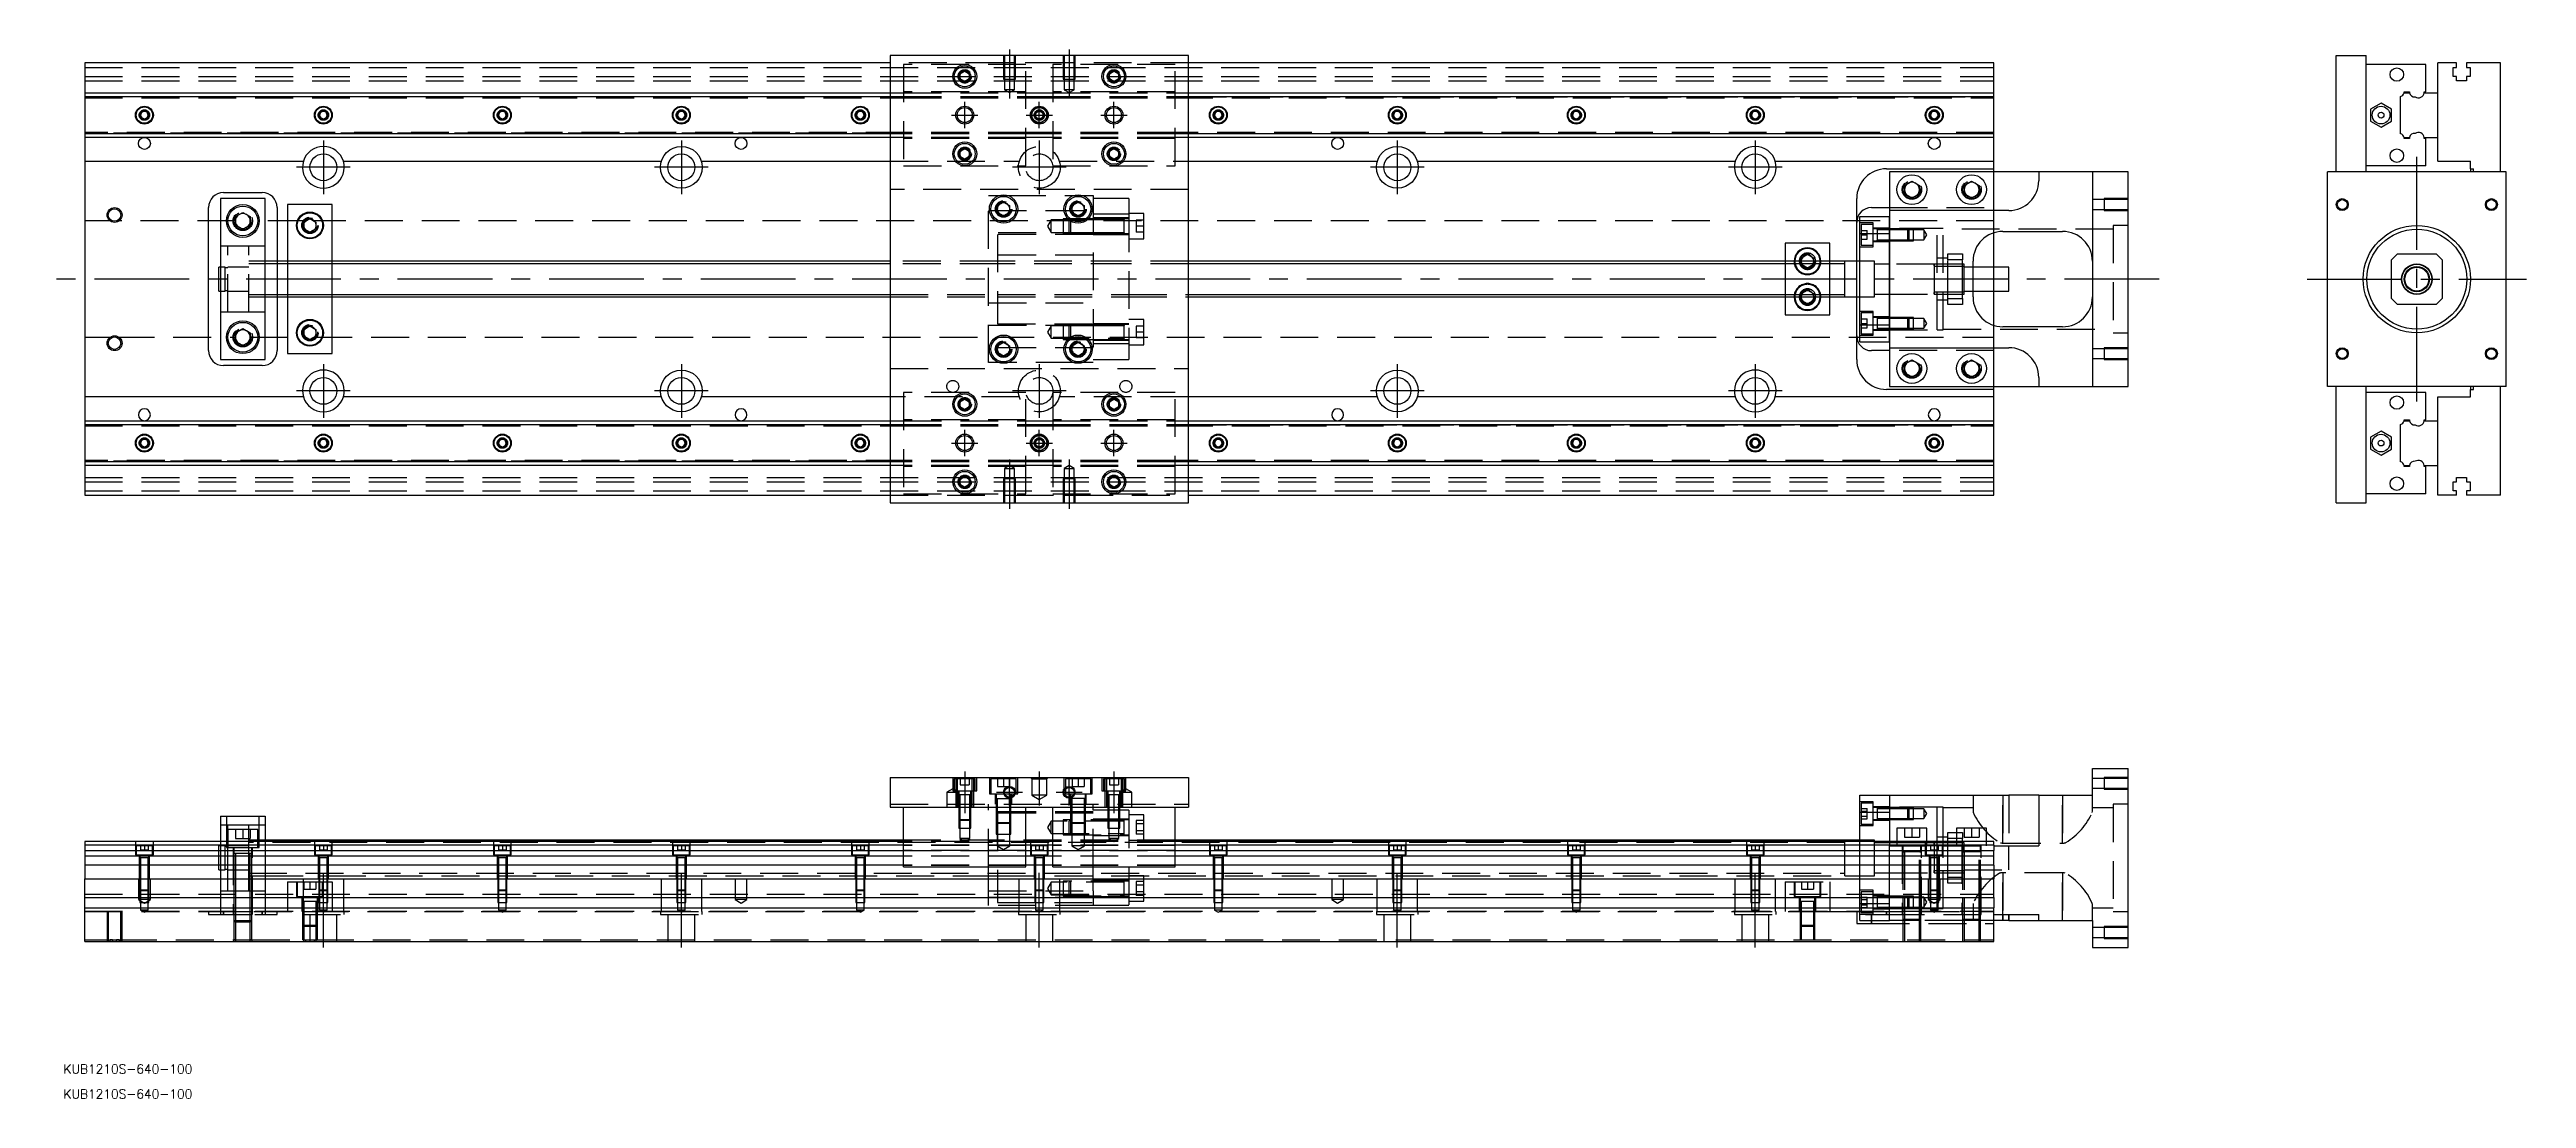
# Model space of a CAD drawing. Extents: x -12 to 819, y -275 to 77.
import ezdxf

# ---------------------------------------------------------------- set-up
doc = ezdxf.new("R2010")
doc.units = 0
doc.linetypes.add('CENTER', pattern=[50.8, 31.75, -6.35, 6.35, -6.35])
doc.linetypes.add('DASHED', pattern=[19.05, 12.7, -6.35])
doc.layers.get('0').update_dxf_attribs({"linetype": 'CONTINUOUS'})
doc.layers.add('CENTER', color=1, linetype='CENTER')
doc.styles.get("Standard").update_dxf_attribs({"font": 'txt.shx', "height": 3, "bigfont": 'bigfont.shx'})

# ---------------------------------------------------------------- blocks, each defined once
blk = doc.blocks.new('*U2')
at = {"color": 7, "linetype": 'CONTINUOUS'}
blk.add_text('KUB1210S-640-100', height=3, dxfattribs=at).set_placement((-7.13, -274.81))
blk = doc.blocks.new('*U3')
at = {"color": 7, "linetype": 'CONTINUOUS'}
blk.add_text('KUB1210S-640-100', height=3, dxfattribs=at).set_placement((-7.13, -266.42))

msp = doc.modelspace()

# ---------------------------------------------------------------- linework, layer by layer
at = {"color": 7, "linetype": 'CONTINUOUS'}
for p, q in [((370, 75), (270, 75)), ((270, 75), (270, -75)), ((370, -75), (370, 75)), ((754.76, 75), (764.76, 75)), ((754.76, 36), (754.76, 75)), ((764.76, 36), (764.76, 75)), ((0, 72.5), (0, 62.5)), ((270, 72.5), (0, 72.5)), ((293.5, 68.87), (295, 69.73)), ((293.5, 67.13), (293.5, 68.87)), ((295, 66.27), (293.5, 67.13)), ((295, 69.73), (296.5, 68.87)), ((296.5, 67.13), (295, 66.27)), ((296.5, 68.87), (296.5, 67.13)), ((343.5, 68.87), (345, 69.73)), ((343.5, 67.13), (343.5, 68.87)), ((345, 66.27), (343.5, 67.13)), ((345, 69.73), (346.5, 68.87)), ((346.5, 67.13), (345, 66.27)), ((346.5, 68.87), (346.5, 67.13)), ((640, 72.5), (370, 72.5)), ((640, 62.5), (640, 72.5)), ((784.76, 72), (764.76, 72)), ((784.76, 62.8), (784.76, 72)), ((795.06, 72.5), (788.76, 72.5)), ((788.76, 62.5), (788.76, 72.5)), ((793.91, 71), (795.06, 71)), ((793.91, 68), (793.91, 71)), ((795.06, 68), (793.91, 68)), ((795.06, 71), (795.06, 72.5)), ((795.06, 66.5), (795.06, 68)), ((798.46, 66.5), (795.06, 66.5)), ((798.46, 72.5), (798.46, 71)), ((809.76, 72.5), (798.46, 72.5)), ((798.46, 71), (799.61, 71)), ((798.46, 68), (798.46, 66.5)), ((799.61, 68), (798.46, 68)), ((799.61, 71), (799.61, 68)), ((809.76, 36), (809.76, 72.5)), ((0, 62.5), (270, 62.5)), ((0, 62.5), (0, 61.25)), ((0, 61.25), (270, 61.25)), ((0, 61.25), (0, 48.75)), ((370, 62.5), (640, 62.5)), ((370, 61.25), (640, 61.25)), ((640, 61.25), (640, 62.5)), ((640, 48.75), (640, 61.25)), ((769.76, 59.04), (766.26, 57.02)), ((773.26, 57.02), (769.76, 59.04)), ((776.26, 48.75), (776.26, 61.25)), ((777.51, 62.5), (779.29, 62.5)), ((777.56, 62.8), (779.26, 62.8)), ((784.24, 62.5), (788.76, 62.5)), ((784.26, 62.8), (784.76, 62.8)), ((788.76, 47.5), (788.76, 62.5)), ((788.76, 47.5), (788.76, 62.5)), ((18.75, 55.72), (20, 56.44)), ((18.75, 54.28), (18.75, 55.72)), ((20, 53.56), (18.75, 54.28)), ((20, 56.44), (21.25, 55.72)), ((21.25, 54.28), (20, 53.56)), ((21.25, 55.72), (21.25, 54.28)), ((78.75, 55.72), (80, 56.44)), ((78.75, 54.28), (78.75, 55.72)), ((80, 53.56), (78.75, 54.28)), ((80, 56.44), (81.25, 55.72)), ((81.25, 54.28), (80, 53.56)), ((81.25, 55.72), (81.25, 54.28)), ((138.75, 55.72), (140, 56.44)), ((138.75, 54.28), (138.75, 55.72)), ((140, 53.56), (138.75, 54.28)), ((140, 56.44), (141.25, 55.72)), ((141.25, 54.28), (140, 53.56)), ((141.25, 55.72), (141.25, 54.28)), ((198.75, 55.72), (200, 56.44)), ((198.75, 54.28), (198.75, 55.72)), ((200, 53.56), (198.75, 54.28)), ((200, 56.44), (201.25, 55.72)), ((201.25, 54.28), (200, 53.56)), ((201.25, 55.72), (201.25, 54.28)), ((258.75, 55.72), (260, 56.44)), ((258.75, 54.28), (258.75, 55.72)), ((260, 53.56), (258.75, 54.28)), ((260, 56.44), (261.25, 55.72)), ((261.25, 54.28), (260, 53.56)), ((261.25, 55.72), (261.25, 54.28)), ((378.75, 55.72), (380, 56.44)), ((378.75, 54.28), (378.75, 55.72)), ((380, 53.56), (378.75, 54.28)), ((380, 56.44), (381.25, 55.72)), ((381.25, 54.28), (380, 53.56)), ((381.25, 55.72), (381.25, 54.28)), ((438.75, 55.72), (440, 56.44)), ((438.75, 54.28), (438.75, 55.72)), ((440, 53.56), (438.75, 54.28)), ((440, 56.44), (441.25, 55.72)), ((441.25, 54.28), (440, 53.56)), ((441.25, 55.72), (441.25, 54.28)), ((498.75, 55.72), (500, 56.44)), ((498.75, 54.28), (498.75, 55.72)), ((500, 53.56), (498.75, 54.28)), ((500, 56.44), (501.25, 55.72)), ((501.25, 54.28), (500, 53.56)), ((501.25, 55.72), (501.25, 54.28)), ((558.75, 55.72), (560, 56.44)), ((558.75, 54.28), (558.75, 55.72)), ((560, 53.56), (558.75, 54.28)), ((560, 56.44), (561.25, 55.72)), ((561.25, 54.28), (560, 53.56)), ((561.25, 55.72), (561.25, 54.28)), ((618.75, 55.72), (620, 56.44)), ((618.75, 54.28), (618.75, 55.72)), ((620, 53.56), (618.75, 54.28)), ((620, 56.44), (621.25, 55.72)), ((621.25, 54.28), (620, 53.56)), ((621.25, 55.72), (621.25, 54.28)), ((766.26, 57.02), (766.26, 52.98)), ((766.26, 52.98), (769.76, 50.96)), ((769.76, 50.96), (773.26, 52.98)), ((773.26, 52.98), (773.26, 57.02)), ((270, 48.75), (0, 48.75)), ((0, 48.75), (0, 47.5)), ((270, 47.5), (0, 47.5)), ((0, 47.5), (0, 39.5)), ((293.5, 42.87), (295, 43.73)), ((293.5, 41.13), (293.5, 42.87)), ((295, 43.73), (296.5, 42.87)), ((296.5, 42.87), (296.5, 41.13)), ((343.5, 42.87), (345, 43.73)), ((343.5, 41.13), (343.5, 42.87)), ((345, 43.73), (346.5, 42.87)), ((346.5, 42.87), (346.5, 41.13)), ((640, 48.75), (370, 48.75)), ((640, 47.5), (370, 47.5)), ((640, 47.5), (640, 48.75)), ((640, 39.5), (640, 47.5)), ((777.51, 47.5), (779.29, 47.5)), ((779.26, 47.2), (777.56, 47.2)), ((784.24, 47.5), (788.76, 47.5)), ((784.76, 47.2), (784.26, 47.2)), ((784.76, 38), (784.76, 47.2)), ((788.76, 39.5), (788.76, 47.5)), ((0, 39.5), (73.29, 39.5)), ((0, 39.5), (0, -39.5)), ((86.71, 39.5), (193.29, 39.5)), ((206.71, 39.5), (270, 39.5)), ((295, 40.27), (293.5, 41.13)), ((296.5, 41.13), (295, 40.27)), ((345, 40.27), (343.5, 41.13)), ((346.5, 41.13), (345, 40.27)), ((370, 39.5), (433.29, 39.5)), ((446.71, 39.5), (553.29, 39.5)), ((566.71, 39.5), (640, 39.5)), ((604, 37), (640, 37)), ((605, 36), (605, 23)), ((655, 36), (605, 36)), ((640, 37), (640, 39.5)), ((640, 36), (640, 37)), ((655, 36), (655, 33)), ((673, 36), (655, 36)), ((673, 36), (673, -36)), ((685, 36), (673, 36)), ((685, -36), (685, 36)), ((751.76, -36), (751.76, 36)), ((811.76, 36), (751.76, 36)), ((784.76, 38), (764.76, 38)), ((788.76, 39.5), (799.76, 39.5)), ((799.76, 37), (799.76, 39.5)), ((799.76, 37), (800.76, 37)), ((799.76, 37), (799.76, 36)), ((800.76, 36), (800.76, 37)), ((811.76, -36), (811.76, 36)), ((45.5, 27), (45.5, -27)), ((60.5, 27), (45.5, 27)), ((46.5, 29), (59.5, 29)), ((60.5, -27), (60.5, 27)), ((68, 25), (68, 6)), ((83, 25), (68, 25)), ((83, 6), (83, 25)), ((306, 24.65), (308, 25.81)), ((308, 25.81), (310, 24.65)), ((331, 24.65), (333, 25.81)), ((333, 25.81), (335, 24.65)), ((594, 6), (594, 27)), ((610, 31.44), (612.5, 32.89)), ((610, 28.56), (610, 31.44)), ((612.5, 27.11), (610, 28.56)), ((612.5, 32.89), (615, 31.44)), ((615, 28.56), (612.5, 27.11)), ((615, 31.44), (615, 28.56)), ((630, 31.44), (632.5, 32.89)), ((630, 28.56), (630, 31.44)), ((632.5, 27.11), (630, 28.56)), ((632.5, 32.89), (635, 31.44)), ((635, 28.56), (632.5, 27.11)), ((635, 31.44), (635, 28.56)), ((41.5, -24), (41.5, 24)), ((50.5, 20.94), (53, 22.39)), ((50.5, 18.06), (50.5, 20.94)), ((53, 16.61), (50.5, 18.06)), ((53, 22.39), (55.5, 20.94)), ((55.5, 18.06), (53, 16.61)), ((55.5, 20.94), (55.5, 18.06)), ((64.5, 24), (64.5, 6)), ((73.5, 19.15), (75.5, 20.31)), ((73.5, 16.85), (73.5, 19.15)), ((75.5, 15.69), (73.5, 16.85)), ((75.5, 20.31), (77.5, 19.15)), ((77.5, 16.85), (75.5, 15.69)), ((77.5, 19.15), (77.5, 16.85)), ((306, 22.35), (306, 24.65)), ((308, 21.19), (306, 22.35)), ((310, 22.35), (308, 21.19)), ((310, 24.65), (310, 22.35)), ((331, 22.35), (331, 24.65)), ((333, 21.19), (331, 22.35)), ((335, 22.35), (333, 21.19)), ((335, 24.65), (335, 22.35)), ((595, 15.33), (595, 21)), ((595, 21), (605, 21)), ((599, 24), (605, 24)), ((605, 23), (605, 15.33)), ((645, 23), (605, 23)), ((585, 12), (570, 12)), ((570, 12), (570, 6)), ((575.5, 7.15), (577.5, 8.31)), ((577.5, 8.31), (579.5, 7.15)), ((585, 6), (585, 12)), ((595, 15.33), (605, 15.33)), ((595, -15.33), (595, 15.33)), ((605, -15.33), (605, 15.33)), ((605, 15.33), (605, -15.33)), ((640, 4), (640, 15.54)), ((643, 16), (663, 16)), ((775.26, 8.5), (773.26, 6.5)), ((775.26, 8.5), (788.26, 8.5)), ((790.26, 6.5), (788.26, 8.5)), ((45, 0), (45, 4)), ((45.5, 4), (45, 4)), ((45, -4), (45, 0)), ((270, 6), (60.5, 6)), ((590, 6), (370, 6)), ((575.5, 6), (575.5, 7.15)), ((579.5, 7.15), (579.5, 6)), ((590.01, 6), (590, 6)), ((595, 6), (590, 6)), ((590, 6), (590, 6)), ((633, -6), (633, 6)), ((645, 4), (633, 4)), ((645, 0), (645, 4)), ((645, -4), (645, 0)), ((773.26, -6.5), (773.26, 6.5)), ((790.26, 6.5), (790.26, -6.5)), ((45, -4), (45.5, -4)), ((60.5, -6), (270, -6)), ((64.5, -6), (64.5, -24)), ((68, -6), (68, -25)), ((83, -25), (83, -6)), ((370, -6), (590, -6)), ((570, -6), (570, -12)), ((575.5, -7.15), (575.5, -6)), ((577.5, -8.31), (575.5, -7.15)), ((579.5, -7.15), (577.5, -8.31)), ((579.5, -6), (579.5, -7.15)), ((585, -12), (585, -6)), ((590, -6), (590.01, -6)), ((590, -6), (590, -6)), ((590, -6), (595, -6)), ((594, -27), (594, -6)), ((633, -4), (645, -4)), ((640, -15.54), (640, -4)), ((773.26, -6.5), (775.26, -8.5)), ((788.26, -8.5), (790.26, -6.5)), ((73.5, -16.85), (75.5, -15.69)), ((75.5, -15.69), (77.5, -16.85)), ((570, -12), (585, -12)), ((595, -15.33), (605, -15.33)), ((595, -21), (595, -15.33)), ((605, -15.33), (605, -23)), ((663, -16), (643, -16)), ((788.26, -8.5), (775.26, -8.5)), ((780.26, -16.5), (780.26, -16.5)), ((50.5, -18.06), (53, -16.61)), ((50.5, -20.94), (50.5, -18.06)), ((53, -22.39), (50.5, -20.94)), ((53, -16.61), (55.5, -18.06)), ((55.5, -20.94), (53, -22.39)), ((55.5, -18.06), (55.5, -20.94)), ((73.5, -19.15), (73.5, -16.85)), ((75.5, -20.31), (73.5, -19.15)), ((77.5, -19.15), (75.5, -20.31)), ((77.5, -16.85), (77.5, -19.15)), ((306, -22.35), (308, -21.19)), ((306, -24.65), (306, -22.35)), ((308, -25.81), (306, -24.65)), ((308, -21.19), (310, -22.35)), ((310, -24.65), (308, -25.81)), ((310, -22.35), (310, -24.65)), ((331, -22.35), (333, -21.19)), ((331, -24.65), (331, -22.35)), ((333, -25.81), (331, -24.65)), ((333, -21.19), (335, -22.35)), ((335, -24.65), (333, -25.81)), ((335, -22.35), (335, -24.65)), ((595, -21), (605, -21)), ((605, -24), (599, -24)), ((605, -23), (645, -23)), ((605, -23), (605, -36)), ((45.5, -27), (60.5, -27)), ((59.5, -29), (46.5, -29)), ((68, -25), (83, -25)), ((610, -28.56), (612.5, -27.11)), ((610, -31.44), (610, -28.56)), ((612.5, -32.89), (610, -31.44)), ((612.5, -27.11), (615, -28.56)), ((615, -31.44), (612.5, -32.89)), ((615, -28.56), (615, -31.44)), ((630, -28.56), (632.5, -27.11)), ((630, -31.44), (630, -28.56)), ((632.5, -32.89), (630, -31.44)), ((632.5, -27.11), (635, -28.56)), ((635, -31.44), (632.5, -32.89)), ((635, -28.56), (635, -31.44)), ((655, -33), (655, -36)), ((73.29, -39.5), (0, -39.5)), ((0, -39.5), (0, -47.5)), ((193.29, -39.5), (86.71, -39.5)), ((270, -39.5), (206.71, -39.5)), ((293.5, -41.13), (295, -40.27)), ((293.5, -42.87), (293.5, -41.13)), ((295, -40.27), (296.5, -41.13)), ((296.5, -41.13), (296.5, -42.87)), ((343.5, -41.13), (345, -40.27)), ((343.5, -42.87), (343.5, -41.13)), ((345, -40.27), (346.5, -41.13)), ((346.5, -41.13), (346.5, -42.87)), ((433.29, -39.5), (370, -39.5)), ((553.29, -39.5), (446.71, -39.5)), ((640, -39.5), (566.71, -39.5)), ((640, -37), (604, -37)), ((605, -36), (655, -36)), ((640, -37), (640, -36)), ((640, -39.5), (640, -37)), ((640, -47.5), (640, -39.5)), ((655, -36), (673, -36)), ((673, -36), (685, -36)), ((811.76, -36), (751.76, -36)), ((754.76, -75), (754.76, -36)), ((764.76, -75), (764.76, -36)), ((784.76, -38), (764.76, -38)), ((784.76, -47.2), (784.76, -38)), ((788.76, -39.5), (799.76, -39.5)), ((788.76, -47.5), (788.76, -39.5)), ((799.76, -36), (799.76, -37)), ((799.76, -39.5), (799.76, -37)), ((799.76, -37), (800.76, -37)), ((800.76, -37), (800.76, -36)), ((809.76, -72.5), (809.76, -36)), ((0, -47.5), (270, -47.5)), ((0, -47.5), (0, -48.75)), ((0, -48.75), (270, -48.75)), ((0, -48.75), (0, -61.25)), ((295, -43.73), (293.5, -42.87)), ((296.5, -42.87), (295, -43.73)), ((345, -43.73), (343.5, -42.87)), ((346.5, -42.87), (345, -43.73)), ((370, -47.5), (640, -47.5)), ((370, -48.75), (640, -48.75)), ((640, -48.75), (640, -47.5)), ((640, -61.25), (640, -48.75)), ((776.26, -61.25), (776.26, -48.75)), ((777.51, -47.5), (779.29, -47.5)), ((777.56, -47.2), (779.26, -47.2)), ((784.24, -47.5), (788.76, -47.5)), ((784.26, -47.2), (784.76, -47.2)), ((788.76, -62.5), (788.76, -47.5)), ((788.76, -62.5), (788.76, -47.5)), ((18.75, -54.28), (20, -53.56)), ((18.75, -55.72), (18.75, -54.28)), ((20, -56.44), (18.75, -55.72)), ((20, -53.56), (21.25, -54.28)), ((21.25, -55.72), (20, -56.44)), ((21.25, -54.28), (21.25, -55.72)), ((78.75, -54.28), (80, -53.56)), ((78.75, -55.72), (78.75, -54.28)), ((80, -56.44), (78.75, -55.72)), ((80, -53.56), (81.25, -54.28)), ((81.25, -55.72), (80, -56.44)), ((81.25, -54.28), (81.25, -55.72)), ((138.75, -54.28), (140, -53.56)), ((138.75, -55.72), (138.75, -54.28)), ((140, -56.44), (138.75, -55.72)), ((140, -53.56), (141.25, -54.28)), ((141.25, -55.72), (140, -56.44)), ((141.25, -54.28), (141.25, -55.72)), ((198.75, -54.28), (200, -53.56)), ((198.75, -55.72), (198.75, -54.28)), ((200, -56.44), (198.75, -55.72)), ((200, -53.56), (201.25, -54.28)), ((201.25, -55.72), (200, -56.44)), ((201.25, -54.28), (201.25, -55.72)), ((258.75, -54.28), (260, -53.56)), ((258.75, -55.72), (258.75, -54.28)), ((260, -56.44), (258.75, -55.72)), ((260, -53.56), (261.25, -54.28)), ((261.25, -55.72), (260, -56.44)), ((261.25, -54.28), (261.25, -55.72)), ((378.75, -54.28), (380, -53.56)), ((378.75, -55.72), (378.75, -54.28)), ((380, -56.44), (378.75, -55.72)), ((380, -53.56), (381.25, -54.28)), ((381.25, -55.72), (380, -56.44)), ((381.25, -54.28), (381.25, -55.72)), ((438.75, -54.28), (440, -53.56)), ((438.75, -55.72), (438.75, -54.28)), ((440, -56.44), (438.75, -55.72)), ((440, -53.56), (441.25, -54.28)), ((441.25, -55.72), (440, -56.44)), ((441.25, -54.28), (441.25, -55.72)), ((498.75, -54.28), (500, -53.56)), ((498.75, -55.72), (498.75, -54.28)), ((500, -56.44), (498.75, -55.72)), ((500, -53.56), (501.25, -54.28)), ((501.25, -55.72), (500, -56.44)), ((501.25, -54.28), (501.25, -55.72)), ((558.75, -54.28), (560, -53.56)), ((558.75, -55.72), (558.75, -54.28)), ((560, -56.44), (558.75, -55.72)), ((560, -53.56), (561.25, -54.28)), ((561.25, -55.72), (560, -56.44)), ((561.25, -54.28), (561.25, -55.72)), ((618.75, -54.28), (620, -53.56)), ((618.75, -55.72), (618.75, -54.28)), ((620, -56.44), (618.75, -55.72)), ((620, -53.56), (621.25, -54.28)), ((621.25, -55.72), (620, -56.44)), ((621.25, -54.28), (621.25, -55.72)), ((769.76, -50.96), (766.26, -52.98)), ((766.26, -52.98), (766.26, -57.02)), ((766.26, -57.02), (769.76, -59.04)), ((773.26, -52.98), (769.76, -50.96)), ((769.76, -59.04), (773.26, -57.02)), ((773.26, -57.02), (773.26, -52.98)), ((270, -61.25), (0, -61.25)), ((0, -61.25), (0, -62.5)), ((270, -62.5), (0, -62.5)), ((0, -62.5), (0, -72.5)), ((293.5, -67.13), (295, -66.27)), ((295, -66.27), (296.5, -67.13)), ((343.5, -67.13), (345, -66.27)), ((345, -66.27), (346.5, -67.13)), ((640, -61.25), (370, -61.25)), ((640, -62.5), (370, -62.5)), ((640, -62.5), (640, -61.25)), ((640, -72.5), (640, -62.5)), ((777.51, -62.5), (779.29, -62.5)), ((779.26, -62.8), (777.56, -62.8)), ((784.24, -62.5), (788.76, -62.5)), ((784.76, -62.8), (784.26, -62.8)), ((784.76, -72), (784.76, -62.8)), ((788.76, -72.5), (788.76, -62.5)), ((0, -72.5), (270, -72.5)), ((293.5, -68.87), (293.5, -67.13)), ((295, -69.73), (293.5, -68.87)), ((296.5, -68.87), (295, -69.73)), ((296.5, -67.13), (296.5, -68.87)), ((343.5, -68.87), (343.5, -67.13)), ((345, -69.73), (343.5, -68.87)), ((346.5, -68.87), (345, -69.73)), ((346.5, -67.13), (346.5, -68.87)), ((370, -72.5), (640, -72.5)), ((784.76, -72), (764.76, -72)), ((795.06, -72.5), (788.76, -72.5)), ((793.91, -68), (795.06, -68)), ((793.91, -71), (793.91, -68)), ((795.06, -71), (793.91, -71)), ((795.06, -66.5), (798.46, -66.5)), ((795.06, -68), (795.06, -66.5)), ((795.06, -72.5), (795.06, -71)), ((798.46, -66.5), (798.46, -68)), ((798.46, -68), (799.61, -68)), ((798.46, -71), (798.46, -72.5)), ((799.61, -71), (798.46, -71)), ((809.76, -72.5), (798.46, -72.5)), ((799.61, -68), (799.61, -71)), ((270, -75), (370, -75)), ((754.76, -75), (764.76, -75)), ((673, -173.12), (673, -164.12)), ((673, -164.12), (685, -164.12)), ((685, -224.12), (685, -164.12)), ((270, -167.12), (370, -167.12)), ((270, -167.12), (270, -177.12)), ((370, -167.12), (370, -177.12)), ((595, -178.79), (595, -173.12)), ((595, -173.12), (605, -173.12)), ((605, -173.12), (605, -188.62)), ((605, -173.12), (645, -173.12)), ((655, -173.12), (645, -173.12)), ((655, -173.12), (655, -190.12)), ((655, -173.12), (673, -173.12)), ((45.5, -180.12), (45.5, -188.62)), ((45.5, -180.12), (60.5, -180.12)), ((60.5, -180.12), (60.5, -188.62)), ((270, -177.12), (370, -177.12)), ((274.5, -197.12), (274.5, -177.12)), ((315.5, -197.12), (315.5, -177.12)), ((324.5, -197.12), (324.5, -177.12)), ((365.5, -197.12), (365.5, -177.12)), ((595, -178.79), (605, -178.79)), ((595, -188.62), (595, -178.79)), ((0, -188.62), (0, -189.87)), ((274.5, -188.62), (0, -188.62)), ((274.5, -189.87), (0, -189.87)), ((0, -189.87), (0, -191.65)), ((274.5, -188.12), (60.5, -188.12)), ((324.5, -188.62), (315.5, -188.62)), ((324.5, -189.87), (315.5, -189.87)), ((590, -188.12), (365.5, -188.12)), ((640, -188.62), (365.5, -188.62)), ((640, -189.87), (365.5, -189.87)), ((590, -188.62), (590, -188.12)), ((590.01, -188.12), (590, -188.12)), ((595, -188.12), (590, -188.12)), ((590, -188.12), (590, -188.12)), ((617.5, -184.12), (607.5, -184.12)), ((607.5, -184.12), (607.5, -188.62)), ((617.5, -188.62), (617.5, -184.12)), ((621, -189.87), (620, -189.87)), ((624.5, -189.87), (621, -189.87)), ((627.5, -189.87), (624.5, -189.87)), ((637.5, -184.12), (627.5, -184.12)), ((627.5, -184.12), (627.5, -188.62)), ((629.5, -189.87), (627.5, -189.87)), ((630, -189.87), (629.5, -189.87)), ((637.5, -188.62), (637.5, -184.12)), ((640, -189.87), (640, -188.62)), ((640, -189.87), (640, -191.65)), ((640, -190.12), (655, -190.12)), ((0, -191.65), (274.5, -191.65)), ((0, -191.65), (0, -193.54)), ((274.5, -193.54), (0, -193.54)), ((0, -193.54), (0, -196.6)), ((0, -196.6), (0, -201.12)), ((274.5, -196.6), (0, -196.6)), ((274.5, -197.12), (315.5, -197.12)), ((315.5, -191.65), (324.5, -191.65)), ((324.5, -193.54), (315.5, -193.54)), ((324.5, -196.6), (315.5, -196.6)), ((324.5, -197.12), (365.5, -197.12)), ((365.5, -191.65), (640, -191.65)), ((640, -193.54), (365.5, -193.54)), ((640, -196.6), (365.5, -196.6)), ((640, -193.54), (640, -191.65)), ((640, -196.6), (640, -193.54)), ((640, -196.6), (640, -201.12)), ((0, -201.12), (640, -201.12)), ((0, -207.42), (0, -201.12)), ((0, -207.42), (640, -207.42)), ((0, -210.82), (0, -207.42)), ((640, -207.42), (640, -201.12)), ((640, -207.42), (640, -210.82)), ((0, -222.12), (0, -210.82)), ((0, -210.82), (640, -210.82)), ((640, -222.12), (640, -210.82)), ((640, -213.12), (655, -213.12)), ((645, -215.12), (640, -215.12)), ((645, -215.12), (645, -213.12)), ((645, -215.12), (655, -215.12)), ((655, -215.12), (655, -213.12)), ((655, -215.12), (673, -215.12)), ((673, -215.12), (673, -224.12)), ((0, -222.12), (640, -222.12)), ((673, -224.12), (685, -224.12))]:
    msp.add_line(p, q, dxfattribs=at)
at = {"color": 3, "linetype": 'DASHED'}
for p, q in [((308, 75), (308, 67)), ((308.35, 75), (308.35, 67)), ((311.65, 67), (311.65, 75)), ((312, 67), (312, 75)), ((328, 75), (328, 67)), ((328.35, 75), (328.35, 67)), ((331.65, 67), (331.65, 75)), ((332, 67), (332, 75)), ((0, 71), (640, 71)), ((0, 68), (640, 68)), ((0, 66.5), (640, 66.5)), ((308, 72.5), (270, 72.5)), ((315.5, 72), (274.5, 72)), ((274.5, 72), (274.5, 38)), ((293, 68), (293.02, 68.3)), ((312, 72.5), (308, 72.5)), ((308, 67), (312, 67)), ((308.35, 67), (308.35, 63.5)), ((311.65, 63.5), (311.65, 67)), ((328, 72.5), (312, 72.5)), ((315.5, 38), (315.5, 72)), ((365.5, 72), (324.5, 72)), ((324.5, 72), (324.5, 38)), ((332, 72.5), (328, 72.5)), ((328, 67), (332, 67)), ((328.35, 67), (328.35, 63.5)), ((331.65, 63.5), (331.65, 67)), ((370, 72.5), (332, 72.5)), ((346.97, 68.33), (347, 68)), ((365.5, 38), (365.5, 72)), ((0, 61.11), (270, 61.11)), ((0, 61.1), (274.5, 61.1)), ((0, 60.8), (274.5, 60.8)), ((270, 62.5), (274.5, 62.5)), ((270, 61.25), (274.5, 61.25)), ((270, 61.11), (274.5, 61.11)), ((315.5, 62.8), (274.5, 62.8)), ((274.5, 62.5), (315.5, 62.5)), ((274.5, 61.25), (315.5, 61.25)), ((274.5, 61.11), (315.5, 61.11)), ((274.5, 61.1), (315.5, 61.1)), ((274.5, 60.8), (315.5, 60.8)), ((311.65, 63.5), (308.35, 63.5)), ((308.35, 63.5), (310, 62.55)), ((310, 62.55), (311.65, 63.5)), ((315.5, 62.5), (324.5, 62.5)), ((315.5, 61.25), (324.5, 61.25)), ((315.5, 61.11), (324.5, 61.11)), ((315.5, 61.1), (324.5, 61.1)), ((315.5, 60.8), (324.5, 60.8)), ((365.5, 62.8), (324.5, 62.8)), ((324.5, 62.5), (365.5, 62.5)), ((324.5, 61.25), (365.5, 61.25)), ((324.5, 61.11), (365.5, 61.11)), ((324.5, 61.1), (365.5, 61.1)), ((324.5, 60.8), (365.5, 60.8)), ((331.65, 63.5), (328.35, 63.5)), ((328.35, 63.5), (330, 62.55)), ((330, 62.55), (331.65, 63.5)), ((365.5, 62.5), (370, 62.5)), ((365.5, 61.25), (370, 61.25)), ((365.5, 61.11), (370, 61.11)), ((365.5, 61.1), (640, 61.1)), ((365.5, 60.8), (640, 60.8)), ((370, 61.11), (640, 61.11)), ((18.5, 55), (18.52, 55.25)), ((81.48, 55.26), (81.5, 55)), ((138.5, 55), (138.52, 55.25)), ((198.5, 55), (198.52, 55.25)), ((258.5, 55), (258.52, 55.25)), ((318.5, 55), (318.52, 55.25)), ((318.75, 55.72), (320, 56.44)), ((318.75, 54.28), (318.75, 55.72)), ((320, 53.56), (318.75, 54.28)), ((320, 56.44), (321.25, 55.72)), ((321.25, 54.28), (320, 53.56)), ((321.25, 55.72), (321.25, 54.28)), ((378.5, 55), (378.52, 55.25)), ((438.5, 55), (438.52, 55.25)), ((498.5, 55), (498.52, 55.25)), ((561.48, 55.26), (561.5, 55)), ((618.5, 55), (618.52, 55.25)), ((274.5, 49.2), (0, 49.2)), ((274.5, 48.9), (0, 48.9)), ((270, 48.89), (0, 48.89)), ((274.5, 48.89), (270, 48.89)), ((274.5, 48.75), (270, 48.75)), ((274.5, 47.5), (270, 47.5)), ((315.5, 49.2), (274.5, 49.2)), ((315.5, 48.9), (274.5, 48.9)), ((315.5, 48.89), (274.5, 48.89)), ((315.5, 48.75), (274.5, 48.75)), ((315.5, 47.5), (274.5, 47.5)), ((315.5, 47.2), (274.5, 47.2)), ((293, 42), (293.03, 42.35)), ((324.5, 49.2), (315.5, 49.2)), ((324.5, 48.9), (315.5, 48.9)), ((324.5, 48.89), (315.5, 48.89)), ((324.5, 48.75), (315.5, 48.75)), ((324.5, 47.5), (315.5, 47.5)), ((365.5, 49.2), (324.5, 49.2)), ((365.5, 48.9), (324.5, 48.9)), ((365.5, 48.89), (324.5, 48.89)), ((365.5, 48.75), (324.5, 48.75)), ((365.5, 47.5), (324.5, 47.5)), ((365.5, 47.2), (324.5, 47.2)), ((346.97, 42.33), (347, 42)), ((640, 49.2), (365.5, 49.2)), ((640, 48.9), (365.5, 48.9)), ((370, 48.89), (365.5, 48.89)), ((370, 48.75), (365.5, 48.75)), ((370, 47.5), (365.5, 47.5)), ((640, 48.89), (370, 48.89)), ((270, 39.5), (313.29, 39.5)), ((274.5, 38), (315.5, 38)), ((324.5, 38), (365.5, 38)), ((326.71, 39.5), (370, 39.5)), ((640, 24), (640, 36)), ((370, 30), (270, 30)), ((303, 28), (306.48, 28)), ((303, -28), (303, 28)), ((306.48, 28), (309.52, 28)), ((309.52, 28), (331.48, 28)), ((331.48, 28), (334.52, 28)), ((334.52, 28), (338, 28)), ((338, 28), (338, -28)), ((350, 27), (338, 27)), ((350, 27), (350, 21.75)), ((615.48, 30.36), (615.5, 30)), ((635.48, 30.36), (635.5, 30)), ((677, 26.65), (673, 26.65)), ((677, 27), (677, 23)), ((685, 27), (677, 27)), ((685, 26.65), (677, 26.65)), ((9.36, 19.5), (0, 19.5)), ((50.5, 19.5), (10.64, 19.5)), ((74.1, 19.5), (55.5, 19.5)), ((55.98, 19.86), (56, 19.5)), ((73, 18), (73.01, 18.25)), ((640, 19.5), (76.9, 19.5)), ((303, 23), (338, 23)), ((305.5, 23.5), (305.52, 23.8)), ((324, 19.85), (322.79, 17.75)), ((322.79, 17.75), (324, 15.65)), ((324, 15.65), (324, 19.85)), ((328, 19.85), (324, 19.85)), ((328, 20.25), (328, 15.25)), ((329.53, 20.25), (328, 20.25)), ((330, 19.85), (328, 19.85)), ((330.26, 20.25), (329.53, 20.25)), ((330.34, 20.19), (330, 19.85)), ((330, 19.82), (330, 19.85)), ((330.82, 19.85), (330, 19.85)), ((330, 15.65), (330, 19.82)), ((330.4, 20.25), (330.26, 20.25)), ((330.4, 20.25), (330.34, 20.19)), ((330.4, 20.25), (330.4, 20.14)), ((335.74, 20.25), (330.4, 20.25)), ((335.74, 20.25), (330.4, 20.25)), ((330.4, 20.14), (330.4, 19.52)), ((330.4, 19.52), (330.4, 15.25)), ((330.5, 23.5), (330.52, 23.8)), ((335.18, 19.85), (330.82, 19.85)), ((336.04, 19.85), (335.18, 19.85)), ((336.47, 20.25), (335.74, 20.25)), ((338, 19.85), (336.04, 19.85)), ((338, 20.25), (336.47, 20.25)), ((338, 20.25), (336.47, 20.25)), ((350, 21.75), (338, 21.75)), ((350, 20.5), (338, 20.5)), ((348.4, 20.25), (338, 20.25)), ((348.4, 19.85), (338, 19.85)), ((350, 20.25), (348.39, 20.25)), ((348.4, 15.25), (348.4, 20.25)), ((348.4, 19.85), (348.4, 20.25)), ((348.4, 15.25), (348.4, 20.25)), ((348.4, 20), (348.4, 20.25)), ((348.4, 20.25), (348.4, 20)), ((348.4, 15.51), (348.4, 20)), ((348.4, 15.65), (348.4, 19.85)), ((355, 22), (350, 22)), ((350, 21.75), (350, -21.75)), ((352.5, 19.75), (352.5, 17.75)), ((355, 19.75), (352.5, 19.75)), ((352.5, 17.75), (352.5, 15.75)), ((355, 17.75), (352.5, 17.75)), ((355, 13.5), (355, 22)), ((599.5, 18.85), (595, 18.85)), ((595.5, 18.35), (595.5, 11.35)), ((599.5, 18.35), (595.5, 18.35)), ((599.5, 10.85), (599.5, 18.85)), ((605, 17.1), (599.5, 17.1)), ((600.9, 16.85), (599.5, 16.85)), ((600.9, 16.85), (600.9, 16.63)), ((600.9, 16.63), (600.9, 16.85)), ((605, 16.85), (600.9, 16.85)), ((600.9, 16.85), (600.9, 16.85)), ((600.9, 16.85), (600.9, 16.85)), ((600.9, 16.63), (600.9, 13.07)), ((605, 24), (640, 24)), ((605, 15.33), (605, 21)), ((621, 17), (605, 17)), ((611.15, 16.85), (605, 16.85)), ((611.15, 16.85), (605, 16.85)), ((611.15, 12.85), (611.15, 16.85)), ((613, 16.85), (611.15, 16.85)), ((611.5, 16.5), (611.15, 16.85)), ((613, 12.85), (613, 16.85)), ((621, -17), (621, 17)), ((623, 17), (621, 17)), ((623, -17), (623, 17)), ((680, 16.75), (623, 16.75)), ((640, 23), (640, 24)), ((640, 15.54), (640, 23)), ((673, 23.35), (677, 23.35)), ((677, 23.35), (685, 23.35)), ((677, 23), (685, 23)), ((680, 18), (680, -18)), ((685, 18), (680, 18)), ((48, 11), (45.5, 11)), ((48, -11), (48, 11)), ((55, 11), (48, 11)), ((55, -11), (55, 11)), ((60.5, 11), (55, 11)), ((338, 15.5), (303, 15.5)), ((306, 15), (306, -15)), ((338, 15), (306, 15)), ((324, 15.65), (328, 15.65)), ((328, 15.65), (330, 15.65)), ((328, 15.25), (330.4, 15.25)), ((330, 15.65), (338, 15.65)), ((330, 15.65), (330.4, 15.25)), ((330.4, 15.25), (338, 15.25)), ((338, 15.65), (348.4, 15.65)), ((338, 15.25), (348.4, 15.25)), ((338, 15), (350, 15)), ((348.39, 15.25), (350, 15.25)), ((348.4, 15.25), (348.4, 15.65)), ((348.4, 15.25), (348.4, 15.51)), ((348.4, 15.51), (348.4, 15.25)), ((350, 13.5), (355, 13.5)), ((355, 15.75), (352.5, 15.75)), ((595, 10.85), (599.5, 10.85)), ((595.5, 16.35), (597.5, 16.35)), ((595.5, 14.85), (597.5, 14.85)), ((595.5, 13.35), (597.5, 13.35)), ((595.5, 11.35), (599.5, 11.35)), ((597.5, 14.85), (597.5, 16.35)), ((597.5, 13.35), (597.5, 14.85)), ((599.5, 12.85), (600.9, 12.85)), ((599.5, 12.6), (605, 12.6)), ((605, 16.5), (600.9, 16.5)), ((600.9, 13.2), (605, 13.2)), ((600.9, 13.07), (600.9, 12.85)), ((600.9, 12.85), (600.9, 13.07)), ((600.9, 12.85), (600.9, 12.85)), ((600.9, 12.85), (605, 12.85)), ((600.9, 12.85), (600.9, 12.85)), ((611.5, 16.5), (605, 16.5)), ((605, 13.2), (611.5, 13.2)), ((605, 12.85), (611.15, 12.85)), ((605, 12.85), (611.15, 12.85)), ((611.15, 12.85), (611.5, 13.2)), ((611.15, 12.85), (613, 12.85)), ((611.5, 16.5), (611.5, 13.2)), ((613, 16.5), (611.5, 16.5)), ((611.5, 13.2), (613, 13.2)), ((616.5, 16.5), (613, 16.5)), ((613, 13.2), (616.5, 13.2)), ((616.5, 16.5), (616.5, 13.2)), ((617.45, 14.85), (616.5, 16.5)), ((616.5, 13.2), (617.45, 14.85)), ((624.5, 8.5), (629.5, 8.5)), ((624.5, 6.5), (624.5, 8.5)), ((629.5, 8.5), (629.5, 6.5)), ((640, 15.54), (640, 15.54)), ((47.1, 4), (45.5, 4)), ((47.1, 0), (47.1, 4)), ((48, 3.8), (47.1, 3.8)), ((47.1, -4), (47.1, 0)), ((55, 4), (48, 4)), ((60.5, 6), (55, 6)), ((60.5, 5.13), (55, 5.13)), ((64.5, 6), (64.5, 5.13)), ((64.5, 5.13), (64.5, -5.12)), ((68, 6), (68, 5.13)), ((68, 5.13), (68, -5.12)), ((83, 5.13), (83, 6)), ((83, -5.12), (83, 5.13)), ((306, 6), (270, 6)), ((306, 5.13), (270, 5.13)), ((338, 8), (303, 8)), ((350, 6), (306, 6)), ((350, 5.13), (306, 5.13)), ((370, 6), (350, 6)), ((370, 5.13), (350, 5.13)), ((570, 6), (570, 5.13)), ((570, 5.13), (570, -5.12)), ((575.5, 5.13), (575.5, 6)), ((575.5, 4.85), (575.5, 5.13)), ((577.5, 3.69), (575.5, 4.85)), ((579.5, 4.85), (577.5, 3.69)), ((579.5, 6), (579.5, 5.13)), ((579.5, 5.13), (579.5, 4.85)), ((579.98, 6.29), (580, 6)), ((585, 5.13), (585, 6)), ((585, -5.12), (585, 5.13)), ((590, -6), (590, 6)), ((594, -6), (594, 6)), ((600, 6), (595, 6)), ((600, 0), (600, 6)), ((605, 5), (600, 5)), ((600, -6), (600, 0)), ((620, 5), (605, 5)), ((620, 4.44), (620, 5)), ((620, 5), (620, 4.44)), ((629.5, 5), (620, 5)), ((620, 4.44), (620, -4.44)), ((629.5, 4.25), (620, 4.25)), ((624.5, 7), (621, 7)), ((624.5, -6.5), (624.5, 6.5)), ((629.5, 6.5), (624.5, 6.5)), ((629.5, -6.5), (629.5, 6.5)), ((630, 5), (629.5, 5)), ((630, 4.25), (629.5, 4.25)), ((630, 0), (630, 5)), ((633, 4), (630, 4)), ((630, -5), (630, 0)), ((640, -4), (640, 4)), ((45.5, -4), (47.1, -4)), ((47.1, -3.8), (48, -3.8)), ((48, -4), (55, -4)), ((55, -5.12), (60.5, -5.12)), ((55, -6), (60.5, -6)), ((64.5, -5.12), (64.5, -6)), ((68, -5.12), (68, -6)), ((83, -6), (83, -5.12)), ((270, -5.12), (306, -5.12)), ((270, -6), (306, -6)), ((303, -8), (338, -8)), ((306, -5.12), (350, -5.12)), ((306, -6), (350, -6)), ((350, -5.12), (370, -5.12)), ((350, -6), (370, -6)), ((570, -5.12), (570, -6)), ((575.5, -4.85), (577.5, -3.69)), ((575.5, -5.12), (575.5, -4.85)), ((575.5, -6), (575.5, -5.12)), ((577.5, -3.69), (579.5, -4.85)), ((579.5, -4.85), (579.5, -5.12)), ((579.5, -5.12), (579.5, -6)), ((579.98, -5.71), (580, -6)), ((585, -6), (585, -5.12)), ((590, -6), (590, -6)), ((595, -6), (600, -6)), ((600, -5), (605, -5)), ((605, -5), (620, -5)), ((620, -4.25), (629.5, -4.25)), ((620, -5), (620, -4.44)), ((620, -4.44), (620, -5)), ((620, -5), (620, -5)), ((620, -5), (629.5, -5)), ((621, -7), (624.5, -7)), ((624.5, -6.5), (629.5, -6.5)), ((624.5, -8.5), (624.5, -6.5)), ((629.5, -4.25), (630, -4.25)), ((629.5, -5), (630, -5)), ((629.5, -6.5), (629.5, -8.5)), ((630, -4), (633, -4)), ((45.5, -11), (48, -11)), ((48, -11), (55, -11)), ((55, -11), (60.5, -11)), ((303, -15.5), (338, -15.5)), ((306, -15), (338, -15)), ((324, -15.65), (322.79, -17.75)), ((324, -19.85), (324, -15.65)), ((328, -15.65), (324, -15.65)), ((328, -15.25), (328, -20.25)), ((330.4, -15.25), (328, -15.25)), ((330, -15.65), (328, -15.65)), ((330.4, -15.25), (330, -15.65)), ((330, -19.85), (330, -15.65)), ((338, -15.65), (330, -15.65)), ((330.4, -15.25), (330.4, -19.52)), ((338, -15.25), (330.4, -15.25)), ((338, -15.25), (330.4, -15.25)), ((350, -15), (338, -15)), ((348.4, -15.25), (338, -15.25)), ((348.4, -15.65), (338, -15.65)), ((350, -15.25), (348.39, -15.25)), ((348.4, -20.25), (348.4, -15.25)), ((348.4, -20.25), (348.4, -15.25)), ((348.4, -15.51), (348.4, -15.25)), ((348.4, -15.25), (348.4, -15.51)), ((348.4, -20), (348.4, -15.51)), ((355, -13.5), (350, -13.5)), ((352.5, -15.75), (352.5, -17.75)), ((355, -15.75), (352.5, -15.75)), ((355, -22), (355, -13.5)), ((599.5, -10.85), (595, -10.85)), ((595.5, -11.35), (595.5, -18.35)), ((599.5, -11.35), (595.5, -11.35)), ((595.5, -13.35), (597.5, -13.35)), ((595.5, -14.85), (597.5, -14.85)), ((595.5, -16.35), (597.5, -16.35)), ((597.5, -14.85), (597.5, -13.35)), ((597.5, -16.35), (597.5, -14.85)), ((599.5, -18.85), (599.5, -10.85)), ((605, -12.6), (599.5, -12.6)), ((600.9, -12.85), (599.5, -12.85)), ((600.9, -12.85), (600.9, -13.07)), ((600.9, -12.85), (600.9, -12.85)), ((605, -12.85), (600.9, -12.85)), ((600.9, -12.85), (600.9, -12.85)), ((600.9, -13.07), (600.9, -16.63)), ((605, -13.2), (600.9, -13.2)), ((600.9, -16.5), (605, -16.5)), ((611.15, -12.85), (605, -12.85)), ((611.15, -12.85), (605, -12.85)), ((611.5, -13.2), (605, -13.2)), ((605, -21), (605, -15.33)), ((605, -16.5), (611.5, -16.5)), ((611.15, -16.85), (611.15, -12.85)), ((613, -12.85), (611.15, -12.85)), ((611.5, -13.2), (611.15, -12.85)), ((611.15, -16.85), (611.5, -16.5)), ((611.5, -13.2), (611.5, -16.5)), ((613, -13.2), (611.5, -13.2)), ((611.5, -16.5), (613, -16.5)), ((613, -16.85), (613, -12.85)), ((616.5, -13.2), (613, -13.2)), ((613, -16.5), (616.5, -16.5)), ((616.5, -13.2), (616.5, -16.5)), ((617.45, -14.85), (616.5, -13.2)), ((616.5, -16.5), (617.45, -14.85)), ((629.5, -8.5), (624.5, -8.5)), ((640, -23), (640, -15.54)), ((640, -15.54), (640, -15.54)), ((0, -19.5), (9.36, -19.5)), ((10.64, -19.5), (50.5, -19.5)), ((55.5, -19.5), (74.03, -19.5)), ((55.98, -19.14), (56, -19.5)), ((76.97, -19.5), (640, -19.5)), ((77.98, -17.71), (78, -18)), ((338, -23), (303, -23)), ((305.5, -23.5), (305.52, -23.2)), ((322.79, -17.75), (324, -19.85)), ((324, -19.85), (348.4, -19.85)), ((328, -20.25), (329.53, -20.25)), ((329.53, -20.25), (330.26, -20.25)), ((330, -19.85), (330.34, -20.19)), ((330.26, -20.25), (330.4, -20.25)), ((330.34, -20.19), (330.4, -20.25)), ((330.4, -19.52), (330.4, -20.14)), ((330.4, -20.14), (330.4, -20.25)), ((330.4, -20.25), (335.74, -20.25)), ((335.48, -23.21), (335.5, -23.5)), ((335.74, -20.25), (336.47, -20.25)), ((336.47, -20.25), (338, -20.25)), ((336.47, -20.25), (338, -20.25)), ((338, -20.25), (348.4, -20.25)), ((338, -20.5), (350, -20.5)), ((350, -21.75), (338, -21.75)), ((350, -21.75), (338, -21.75)), ((348.39, -20.25), (350, -20.25)), ((348.4, -20.25), (348.4, -20)), ((348.4, -20), (348.4, -20.25)), ((348.4, -20.25), (348.4, -20.25)), ((350, -21.75), (350, -27)), ((350, -22), (355, -22)), ((352.5, -17.75), (352.5, -19.75)), ((355, -17.75), (352.5, -17.75)), ((355, -19.75), (352.5, -19.75)), ((595, -18.85), (599.5, -18.85)), ((595.5, -18.35), (599.5, -18.35)), ((599.5, -16.85), (600.9, -16.85)), ((599.5, -17.1), (605, -17.1)), ((600.9, -16.63), (600.9, -16.85)), ((600.9, -16.85), (600.9, -16.85)), ((600.9, -16.85), (600.9, -16.85)), ((600.9, -16.85), (605, -16.85)), ((605, -16.85), (611.15, -16.85)), ((605, -16.85), (611.15, -16.85)), ((605, -17), (621, -17)), ((640, -24), (605, -24)), ((611.15, -16.85), (613, -16.85)), ((621, -17), (623, -17)), ((623, -16.75), (680, -16.75)), ((640, -24), (640, -23)), ((640, -36), (640, -24)), ((677, -23.35), (673, -23.35)), ((677, -23), (677, -27)), ((685, -23), (677, -23)), ((685, -23.35), (677, -23.35)), ((680, -18), (685, -18)), ((270, -30), (370, -30)), ((306.48, -28), (303, -28)), ((309.52, -28), (306.48, -28)), ((331.48, -28), (309.52, -28)), ((334.52, -28), (331.48, -28)), ((338, -28), (334.52, -28)), ((338, -27), (350, -27)), ((615.48, -29.64), (615.5, -30)), ((629.5, -30), (629.52, -29.65)), ((673, -26.65), (677, -26.65)), ((677, -26.65), (685, -26.65)), ((677, -27), (685, -27)), ((313.29, -39.5), (270, -39.5)), ((315.5, -38), (274.5, -38)), ((274.5, -38), (274.5, -72)), ((315.5, -72), (315.5, -38)), ((324.5, -38), (324.5, -72)), ((365.5, -38), (324.5, -38)), ((370, -39.5), (326.71, -39.5)), ((365.5, -72), (365.5, -38)), ((0, -48.89), (270, -48.89)), ((0, -48.9), (274.5, -48.9)), ((0, -49.2), (274.5, -49.2)), ((270, -47.5), (274.5, -47.5)), ((270, -48.75), (274.5, -48.75)), ((270, -48.89), (274.5, -48.89)), ((315.5, -47.2), (274.5, -47.2)), ((274.5, -47.5), (315.5, -47.5)), ((274.5, -48.75), (315.5, -48.75)), ((274.5, -48.89), (315.5, -48.89)), ((274.5, -48.9), (315.5, -48.9)), ((274.5, -49.2), (315.5, -49.2)), ((296.97, -41.67), (297, -42)), ((315.5, -47.5), (324.5, -47.5)), ((315.5, -48.75), (324.5, -48.75)), ((315.5, -48.89), (324.5, -48.89)), ((315.5, -48.9), (324.5, -48.9)), ((315.5, -49.2), (324.5, -49.2)), ((365.5, -47.2), (324.5, -47.2)), ((324.5, -47.5), (365.5, -47.5)), ((324.5, -48.75), (365.5, -48.75)), ((324.5, -48.89), (365.5, -48.89)), ((324.5, -48.9), (365.5, -48.9)), ((324.5, -49.2), (365.5, -49.2)), ((346.97, -41.67), (347, -42)), ((365.5, -47.5), (370, -47.5)), ((365.5, -48.75), (370, -48.75)), ((365.5, -48.89), (370, -48.89)), ((365.5, -48.9), (640, -48.9)), ((365.5, -49.2), (640, -49.2)), ((370, -48.89), (640, -48.89)), ((21.48, -54.74), (21.5, -55)), ((78.5, -55), (78.52, -54.75)), ((141.48, -54.74), (141.5, -55)), ((201.48, -54.74), (201.5, -55)), ((261.48, -54.74), (261.5, -55)), ((318.75, -54.28), (320, -53.56)), ((318.75, -55.72), (318.75, -54.28)), ((320, -56.44), (318.75, -55.72)), ((320, -53.56), (321.25, -54.28)), ((321.25, -55.72), (320, -56.44)), ((321.25, -54.28), (321.25, -55.72)), ((321.48, -54.74), (321.5, -55)), ((378.5, -55), (378.52, -54.75)), ((438.5, -55), (438.52, -54.75)), ((498.5, -55), (498.52, -54.75)), ((558.5, -55), (558.52, -54.75)), ((621.48, -54.74), (621.5, -55)), ((274.5, -60.8), (0, -60.8)), ((274.5, -61.1), (0, -61.1)), ((270, -61.11), (0, -61.11)), ((274.5, -61.11), (270, -61.11)), ((274.5, -61.25), (270, -61.25)), ((274.5, -62.5), (270, -62.5)), ((315.5, -60.8), (274.5, -60.8)), ((315.5, -61.1), (274.5, -61.1)), ((315.5, -61.11), (274.5, -61.11)), ((315.5, -61.25), (274.5, -61.25)), ((315.5, -62.5), (274.5, -62.5)), ((315.5, -62.8), (274.5, -62.8)), ((310, -62.55), (308.35, -63.5)), ((308.35, -63.5), (310, -63.5)), ((308.35, -63.5), (308.35, -67)), ((311.65, -63.5), (310, -62.55)), ((310, -63.5), (311.65, -63.5)), ((311.65, -67), (311.65, -63.5)), ((324.5, -60.8), (315.5, -60.8)), ((324.5, -61.1), (315.5, -61.1)), ((324.5, -61.11), (315.5, -61.11)), ((324.5, -61.25), (315.5, -61.25)), ((324.5, -62.5), (315.5, -62.5)), ((365.5, -60.8), (324.5, -60.8)), ((365.5, -61.1), (324.5, -61.1)), ((365.5, -61.11), (324.5, -61.11)), ((365.5, -61.25), (324.5, -61.25)), ((365.5, -62.5), (324.5, -62.5)), ((365.5, -62.8), (324.5, -62.8)), ((330, -62.55), (328.35, -63.5)), ((328.35, -63.5), (330, -63.5)), ((328.35, -63.5), (328.35, -67)), ((331.65, -63.5), (330, -62.55)), ((330, -63.5), (331.65, -63.5)), ((331.65, -67), (331.65, -63.5)), ((640, -60.8), (365.5, -60.8)), ((640, -61.1), (365.5, -61.1)), ((370, -61.11), (365.5, -61.11)), ((370, -61.25), (365.5, -61.25)), ((370, -62.5), (365.5, -62.5)), ((640, -61.11), (370, -61.11)), ((0, -66.5), (640, -66.5)), ((0, -68), (640, -68)), ((0, -71), (640, -71)), ((270, -72.5), (308, -72.5)), ((274.5, -72), (315.5, -72)), ((293, -68), (293.02, -67.7)), ((312, -67), (308, -67)), ((308, -67), (308, -75)), ((308, -72.5), (312, -72.5)), ((308.35, -67), (308.35, -75)), ((311.65, -75), (311.65, -67)), ((312, -75), (312, -67)), ((312, -72.5), (328, -72.5)), ((324.5, -72), (365.5, -72)), ((332, -67), (328, -67)), ((328, -67), (328, -75)), ((328, -72.5), (332, -72.5)), ((328.35, -67), (328.35, -75)), ((331.65, -75), (331.65, -67)), ((332, -75), (332, -67)), ((332, -72.5), (370, -72.5)), ((346.97, -67.67), (347, -68)), ((291, -170.97), (289, -172.12)), ((289, -172.12), (293, -172.12)), ((289, -172.12), (289, -177.12)), ((291, -167.12), (291, -171.62)), ((293, -172.12), (291, -170.97)), ((291, -171.62), (299, -171.62)), ((298.5, -167.62), (291.5, -167.62)), ((291.5, -167.62), (291.5, -171.62)), ((292, -167.12), (292, -167.62)), ((292, -167.62), (292, -171.62)), ((292, -171.62), (292, -177.12)), ((292.5, -167.12), (292.5, -177.12)), ((292.75, -171.62), (292.75, -177.12)), ((293, -171.62), (293, -173.02)), ((293, -173.01), (293, -173.02)), ((293.22, -173.02), (293, -173.02)), ((293, -173.02), (293, -173.03)), ((293, -173.02), (293, -177.12)), ((296.78, -173.02), (293.22, -173.02)), ((293.35, -173.02), (293.35, -177.12)), ((293.5, -167.62), (293.5, -169.62)), ((293.5, -169.62), (295, -169.62)), ((295, -167.62), (295, -169.62)), ((295, -169.62), (296.5, -169.62)), ((296.5, -167.62), (296.5, -169.62)), ((296.65, -177.12), (296.65, -173.02)), ((297, -173.02), (296.78, -173.02)), ((297, -173.02), (297, -171.62)), ((297, -173.02), (297, -173.01)), ((297, -173.03), (297, -173.02)), ((297, -177.12), (297, -173.02)), ((297.25, -177.12), (297.25, -171.62)), ((297.5, -177.12), (297.5, -167.12)), ((298, -167.62), (298, -167.12)), ((298, -171.62), (298, -167.62)), ((298, -177.12), (298, -171.62)), ((298.5, -171.62), (298.5, -167.62)), ((299, -171.62), (299, -167.12)), ((303.25, -167.12), (303.25, -172.62)), ((303.25, -172.62), (312.75, -172.62)), ((312.25, -167.62), (303.75, -167.62)), ((303.75, -167.62), (303.75, -172.62)), ((305.25, -172.62), (305.25, -176.12)), ((305.5, -172.62), (305.5, -174.22)), ((305.5, -174.21), (305.5, -174.22)), ((305.5, -174.22), (305.76, -174.22)), ((305.5, -174.22), (310.5, -174.22)), ((305.5, -174.22), (305.5, -174.22)), ((305.5, -174.22), (305.5, -176.12)), ((305.9, -174.22), (305.9, -176.12)), ((306, -167.62), (306, -170.12)), ((306, -170.12), (308, -170.12)), ((308, -167.62), (308, -170.12)), ((308, -170.12), (310, -170.12)), ((310, -167.62), (310, -170.12)), ((310.1, -176.12), (310.1, -174.22)), ((310.5, -173.69), (310.5, -172.62)), ((310.5, -174.06), (310.5, -173.69)), ((310.5, -174.22), (310.5, -174.06)), ((310.5, -174.22), (310.5, -174.21)), ((310.5, -174.22), (310.5, -174.22)), ((310.5, -176.12), (310.5, -174.22)), ((310.75, -176.12), (310.75, -172.62)), ((312.25, -172.62), (312.25, -167.62)), ((312.75, -172.62), (312.75, -167.12)), ((317, -167.12), (317.5, -167.62)), ((317.5, -167.62), (317.5, -173.12)), ((317.5, -167.62), (322.5, -167.62)), ((317.5, -173.12), (320, -174.56)), ((322.5, -173.12), (317.5, -173.12)), ((320, -174.56), (322.5, -173.12)), ((322.5, -167.62), (323, -167.12)), ((322.5, -173.12), (322.5, -167.62)), ((328.25, -167.12), (328.25, -172.62)), ((328.25, -172.62), (337.75, -172.62)), ((337.25, -167.62), (328.75, -167.62)), ((328.75, -167.62), (328.75, -170.56)), ((328.75, -170.56), (328.75, -171.04)), ((328.75, -171.04), (328.75, -172.62)), ((330.25, -172.62), (330.25, -176.12)), ((330.5, -172.62), (330.5, -173.69)), ((330.5, -173.69), (330.5, -174.06)), ((330.5, -174.06), (330.5, -174.22)), ((330.5, -174.21), (330.5, -174.22)), ((330.76, -174.22), (330.5, -174.22)), ((330.5, -174.22), (330.5, -174.22)), ((330.5, -174.22), (330.5, -176.12)), ((335.24, -174.22), (330.76, -174.22)), ((330.9, -174.22), (330.9, -176.12)), ((331, -167.62), (331, -170.12)), ((331, -170.12), (333, -170.12)), ((333, -167.62), (333, -170.12)), ((333, -170.12), (335, -170.12)), ((335, -167.62), (335, -170.12)), ((335.1, -176.12), (335.1, -174.22)), ((335.5, -174.22), (335.24, -174.22)), ((335.5, -174.22), (335.5, -172.62)), ((335.5, -174.22), (335.5, -174.21)), ((335.5, -174.22), (335.5, -174.22)), ((335.5, -176.12), (335.5, -174.22)), ((335.75, -176.12), (335.75, -172.62)), ((337.25, -172.62), (337.25, -167.62)), ((337.75, -172.62), (337.75, -167.12)), ((341, -167.12), (341, -171.62)), ((341, -171.62), (349, -171.62)), ((348.5, -167.62), (341.5, -167.62)), ((341.5, -167.62), (341.5, -171.62)), ((342, -167.12), (342, -167.62)), ((342, -167.62), (342, -171.62)), ((342, -171.62), (342, -177.12)), ((342.5, -167.12), (342.5, -177.12)), ((342.75, -171.62), (342.75, -177.12)), ((343, -171.62), (343, -173.02)), ((343, -173.01), (343, -173.02)), ((343.22, -173.02), (343, -173.02)), ((343, -173.02), (343, -177.12)), ((343, -173.02), (343, -173.03)), ((346.78, -173.02), (343.22, -173.02)), ((343.35, -173.02), (343.35, -177.12)), ((343.5, -167.62), (343.5, -169.62)), ((343.5, -169.62), (345, -169.62)), ((345, -167.62), (345, -169.62)), ((345, -169.62), (346.5, -169.62)), ((346.5, -167.62), (346.5, -169.62)), ((346.65, -177.12), (346.65, -173.02)), ((347, -173.02), (346.78, -173.02)), ((349, -170.97), (347, -172.12)), ((347, -173.02), (347, -171.62)), ((347, -172.12), (351, -172.12)), ((347, -173.02), (347, -173.01)), ((347, -177.12), (347, -173.02)), ((347, -173.03), (347, -173.02)), ((347.25, -177.12), (347.25, -171.62)), ((347.5, -177.12), (347.5, -167.12)), ((348, -167.62), (348, -167.12)), ((348, -171.62), (348, -167.62)), ((348, -177.12), (348, -171.62)), ((348.5, -171.62), (348.5, -167.62)), ((349, -171.62), (349, -167.12)), ((351, -172.12), (349, -170.97)), ((351, -177.12), (351, -172.12)), ((633, -173.12), (633, -178.48)), ((643, -189.16), (643, -173.12)), ((643, -173.12), (643, -189.16)), ((645, -173.12), (645, -190.12)), ((663, -173.12), (663, -189.16)), ((663, -189.16), (663, -173.12)), ((677, -167.47), (673, -167.47)), ((673, -170.77), (677, -170.77)), ((673, -178.48), (673, -173.12)), ((677, -167.12), (677, -171.12)), ((685, -167.12), (677, -167.12)), ((685, -167.47), (677, -167.47)), ((677, -170.77), (685, -170.77)), ((677, -171.12), (685, -171.12)), ((47.5, -180.12), (47.5, -190.62)), ((58.5, -190.62), (58.5, -180.12)), ((270, -176.12), (370, -176.12)), ((293, -177.12), (293, -181.27)), ((293, -177.12), (293, -181.27)), ((293, -181.27), (297, -181.27)), ((293, -181.27), (293, -184.12)), ((293, -181.27), (293.35, -181.62)), ((293.35, -177.12), (293.35, -181.62)), ((296.65, -181.62), (293.35, -181.62)), ((293.35, -181.62), (293.35, -184.12)), ((296.65, -181.62), (296.65, -177.12)), ((296.65, -181.62), (297, -181.27)), ((296.65, -184.12), (296.65, -181.62)), ((297, -181.27), (297, -177.12)), ((297, -181.27), (297, -177.12)), ((297, -184.12), (297, -181.27)), ((303, -177.12), (303, -176.12)), ((303, -197.12), (303, -177.12)), ((338, -178.62), (303, -178.62)), ((305.5, -176.12), (305.5, -177.12)), ((305.5, -176.12), (305.5, -177.12)), ((305.5, -177.12), (305.5, -182.22)), ((305.5, -177.12), (305.5, -182.22)), ((305.5, -182.22), (310.5, -182.22)), ((305.5, -182.22), (305.5, -186.12)), ((305.5, -182.22), (305.9, -182.62)), ((305.9, -176.12), (305.9, -177.12)), ((305.9, -177.12), (305.9, -182.62)), ((310.1, -182.62), (305.9, -182.62)), ((305.9, -182.62), (305.9, -186.12)), ((338, -179.12), (306, -179.12)), ((306, -179.12), (306, -209.12)), ((310.1, -177.12), (310.1, -176.12)), ((310.1, -182.62), (310.1, -177.12)), ((310.1, -182.62), (310.5, -182.22)), ((310.1, -186.12), (310.1, -182.62)), ((310.5, -177.12), (310.5, -176.12)), ((310.5, -177.12), (310.5, -176.12)), ((310.5, -182.22), (310.5, -177.12)), ((310.5, -182.22), (310.5, -177.12)), ((310.5, -186.12), (310.5, -182.22)), ((324, -181.77), (322.79, -183.87)), ((324, -185.97), (324, -181.77)), ((348.4, -181.77), (324, -181.77)), ((328, -181.37), (328, -186.37)), ((350, -181.37), (328, -181.37)), ((330.4, -181.37), (330.4, -186.37)), ((330.5, -176.12), (330.5, -177.12)), ((330.5, -176.12), (330.5, -177.12)), ((330.5, -177.12), (330.5, -182.22)), ((330.5, -177.12), (330.5, -182.22)), ((330.5, -182.22), (335.5, -182.22)), ((330.5, -182.22), (330.5, -186.12)), ((330.5, -182.22), (330.9, -182.62)), ((330.9, -176.12), (330.9, -177.12)), ((330.9, -177.12), (330.9, -182.62)), ((335.1, -182.62), (330.9, -182.62)), ((330.9, -182.62), (330.9, -186.12)), ((335.1, -177.12), (335.1, -176.12)), ((335.1, -182.62), (335.1, -177.12)), ((335.1, -182.62), (335.5, -182.22)), ((335.1, -186.12), (335.1, -182.62)), ((335.5, -177.12), (335.5, -176.12)), ((335.5, -177.12), (335.5, -176.12)), ((335.5, -182.22), (335.5, -177.12)), ((335.5, -182.22), (335.5, -177.12)), ((335.5, -186.12), (335.5, -182.22)), ((338, -177.12), (338, -176.12)), ((338, -197.12), (338, -177.12)), ((350, -178.12), (338, -178.12)), ((350, -181.12), (338, -181.12)), ((343, -177.12), (343, -181.27)), ((343, -177.12), (343, -181.27)), ((343, -181.27), (347, -181.27)), ((343, -181.27), (343, -184.12)), ((343, -181.27), (343.35, -181.62)), ((343.35, -177.12), (343.35, -181.62)), ((346.65, -181.62), (343.35, -181.62)), ((343.35, -181.62), (343.35, -184.12)), ((346.65, -181.62), (346.65, -177.12)), ((346.65, -181.62), (347, -181.27)), ((346.65, -184.12), (346.65, -181.62)), ((347, -181.27), (347, -177.12)), ((347, -181.27), (347, -177.12)), ((347, -184.12), (347, -181.27)), ((348.4, -186.37), (348.4, -181.37)), ((350, -178.12), (350, -210.12)), ((355, -179.62), (350, -179.62)), ((352.5, -181.56), (352.5, -186.18)), ((355, -181.56), (352.5, -181.56)), ((355, -188.12), (355, -179.62)), ((599.5, -175.27), (595, -175.27)), ((595.5, -175.77), (595.5, -179.27)), ((599.5, -175.77), (595.5, -175.77)), ((595.5, -177.54), (597.5, -177.54)), ((595.5, -178.4), (597.5, -178.4)), ((595.5, -179.27), (595.5, -182.77)), ((595.5, -180.14), (597.5, -180.14)), ((595.5, -181), (597.5, -181)), ((597.5, -178.4), (597.5, -177.54)), ((597.5, -180.14), (597.5, -178.4)), ((597.5, -181), (597.5, -180.14)), ((599.5, -183.27), (599.5, -175.27)), ((605, -177.02), (599.5, -177.02)), ((600.9, -177.27), (599.5, -177.27)), ((599.5, -181.27), (600.9, -181.27)), ((599.5, -181.52), (605, -181.52)), ((600.9, -177.27), (600.9, -177.86)), ((600.9, -177.27), (600.9, -177.49)), ((600.9, -177.27), (600.9, -177.27)), ((605, -177.27), (600.9, -177.27)), ((600.9, -177.27), (600.9, -177.27)), ((600.9, -177.49), (600.9, -177.86)), ((605, -177.62), (600.9, -177.62)), ((600.9, -177.86), (600.9, -179.27)), ((600.9, -179.13), (600.9, -179.41)), ((600.9, -179.27), (600.9, -180.69)), ((600.9, -180.69), (600.9, -181.27)), ((600.9, -180.69), (600.9, -181.05)), ((600.9, -180.92), (605, -180.92)), ((600.9, -181.05), (600.9, -181.27)), ((600.9, -181.27), (600.9, -181.27)), ((600.9, -181.27), (600.9, -181.27)), ((600.9, -181.27), (605, -181.27)), ((621, -177.12), (605, -177.12)), ((611.15, -177.27), (605, -177.27)), ((611.15, -177.27), (605, -177.27)), ((611.5, -177.62), (605, -177.62)), ((605, -180.92), (611.5, -180.92)), ((605, -181.27), (611.15, -181.27)), ((605, -181.27), (611.15, -181.27)), ((611.15, -179.27), (611.15, -177.27)), ((613, -177.27), (611.15, -177.27)), ((611.5, -177.62), (611.15, -177.27)), ((611.15, -181.27), (611.15, -179.27)), ((611.15, -181.27), (611.5, -180.92)), ((611.15, -181.27), (613, -181.27)), ((611.5, -177.62), (611.5, -179.27)), ((613, -177.62), (611.5, -177.62)), ((611.5, -179.27), (611.5, -180.92)), ((611.5, -180.92), (613, -180.92)), ((613, -181.27), (613, -177.27)), ((616.5, -177.62), (613, -177.62)), ((613, -180.92), (616.5, -180.92)), ((616.5, -177.62), (616.5, -180.92)), ((617.45, -179.27), (616.5, -177.62)), ((616.5, -180.92), (617.45, -179.27)), ((621, -188.62), (621, -177.12)), ((623, -177.12), (621, -177.12)), ((623, -188.62), (623, -177.12)), ((633, -177.37), (623, -177.37)), ((633, -178.48), (633.04, -178.83)), ((672.96, -178.85), (673, -178.48)), ((680, -177.37), (673, -177.37)), ((680, -176.12), (680, -212.12)), ((685, -176.12), (680, -176.12)), ((17, -188.62), (17, -193.12)), ((22.75, -190.12), (17.25, -190.12)), ((17.25, -190.12), (17.25, -193.12)), ((18.75, -190.12), (18.75, -191.42)), ((20, -190.12), (20, -191.42)), ((21.25, -190.12), (21.25, -191.42)), ((22.75, -193.12), (22.75, -190.12)), ((23, -193.12), (23, -188.62)), ((45, -198.12), (45, -190.12)), ((45.5, -190.12), (45, -190.12)), ((48, -183.12), (45.5, -183.12)), ((45.5, -188.62), (45.5, -201.12)), ((47.1, -190.12), (45.5, -190.12)), ((47.1, -198.12), (47.1, -190.12)), ((48, -190.32), (47.1, -190.32)), ((47.5, -190.62), (58.5, -190.62)), ((48, -184.62), (48, -183.12)), ((55, -183.12), (48, -183.12)), ((58, -184.62), (48, -184.62)), ((48, -184.62), (48, -188.62)), ((48, -188.62), (48, -190.62)), ((55, -190.12), (48, -190.12)), ((48, -194.12), (48, -190.62)), ((49.75, -190.62), (49.75, -213.12)), ((50, -190.62), (50, -192.62)), ((50.5, -184.62), (50.5, -187.62)), ((50.5, -187.62), (53, -187.62)), ((53, -184.62), (53, -187.62)), ((53, -187.62), (55.5, -187.62)), ((55, -184.62), (55, -183.12)), ((60.5, -183.12), (55, -183.12)), ((55, -188.62), (55, -184.62)), ((58, -188.12), (55, -188.12)), ((55, -190.62), (55, -188.62)), ((590, -188.99), (55, -188.99)), ((55, -192.62), (55, -190.62)), ((55.5, -184.62), (55.5, -187.62)), ((56, -192.62), (56, -190.62)), ((56.25, -213.12), (56.25, -190.62)), ((58, -188.62), (58, -184.62)), ((60.5, -188.12), (58, -188.12)), ((58, -190.62), (58, -188.62)), ((60.5, -188.62), (60.5, -201.12)), ((77, -188.62), (77, -193.12)), ((82.75, -190.12), (77.25, -190.12)), ((77.25, -190.12), (77.25, -193.12)), ((78.75, -190.12), (78.75, -191.42)), ((80, -190.12), (80, -191.42)), ((81.25, -190.12), (81.25, -191.42)), ((82.75, -193.12), (82.75, -190.12)), ((83, -193.12), (83, -188.62)), ((137, -188.62), (137, -193.12)), ((142.75, -190.12), (137.25, -190.12)), ((137.25, -190.12), (137.25, -193.12)), ((138.75, -190.12), (138.75, -191.42)), ((140, -190.12), (140, -191.42)), ((141.25, -190.12), (141.25, -191.42)), ((142.75, -193.12), (142.75, -190.12)), ((143, -193.12), (143, -188.62)), ((197, -188.62), (197, -193.12)), ((202.75, -190.12), (197.25, -190.12)), ((197.25, -190.12), (197.25, -193.12)), ((198.75, -190.12), (198.75, -191.42)), ((200, -190.12), (200, -191.42)), ((201.25, -190.12), (201.25, -191.42)), ((202.75, -193.12), (202.75, -190.12)), ((203, -193.12), (203, -188.62)), ((257, -188.62), (257, -193.12)), ((262.75, -190.12), (257.25, -190.12)), ((257.25, -190.12), (257.25, -193.12)), ((258.75, -190.12), (258.75, -191.42)), ((260, -190.12), (260, -191.42)), ((261.25, -190.12), (261.25, -191.42)), ((262.75, -193.12), (262.75, -190.12)), ((263, -193.12), (263, -188.62)), ((306, -188.12), (274.5, -188.12)), ((315.5, -188.62), (274.5, -188.62)), ((315.5, -189.87), (274.5, -189.87)), ((315.5, -189.92), (274.5, -189.92)), ((293, -184.12), (297, -184.12)), ((293.35, -184.12), (293.35, -187.62)), ((296.65, -187.62), (293.35, -187.62)), ((293.35, -187.62), (295, -188.57)), ((295, -188.57), (296.65, -187.62)), ((296.65, -187.62), (296.65, -184.12)), ((305.5, -186.12), (310.5, -186.12)), ((305.9, -186.12), (305.9, -190.12)), ((310.1, -190.12), (305.9, -190.12)), ((305.9, -190.12), (308, -191.33)), ((365.5, -188.12), (306, -188.12)), ((308, -191.33), (310.1, -190.12)), ((310.1, -190.12), (310.1, -186.12)), ((317, -188.62), (317, -193.12)), ((322.75, -190.12), (317.25, -190.12)), ((317.25, -190.12), (317.25, -193.12)), ((318.75, -190.12), (318.75, -191.42)), ((320, -190.12), (320, -191.42)), ((321.25, -190.12), (321.25, -191.42)), ((322.75, -193.12), (322.75, -190.12)), ((322.79, -183.87), (324, -185.97)), ((323, -193.12), (323, -188.62)), ((324, -185.97), (348.4, -185.97)), ((365.5, -188.62), (324.5, -188.62)), ((365.5, -189.87), (324.5, -189.87)), ((365.5, -189.92), (324.5, -189.92)), ((328, -186.37), (350, -186.37)), ((330.5, -186.12), (335.5, -186.12)), ((330.9, -186.12), (330.9, -190.12)), ((335.1, -190.12), (330.9, -190.12)), ((330.9, -190.12), (333, -191.33)), ((333, -191.33), (335.1, -190.12)), ((335.1, -190.12), (335.1, -186.12)), ((338, -186.62), (350, -186.62)), ((343, -184.12), (347, -184.12)), ((343.35, -184.12), (343.35, -187.62)), ((346.65, -187.62), (343.35, -187.62)), ((343.35, -187.62), (345, -188.57)), ((345, -188.57), (346.65, -187.62)), ((346.65, -187.62), (346.65, -184.12)), ((350, -188.12), (355, -188.12)), ((355, -182.72), (352.5, -182.72)), ((355, -185.02), (352.5, -185.02)), ((355, -186.18), (352.5, -186.18)), ((377, -188.62), (377, -193.12)), ((382.75, -190.12), (377.25, -190.12)), ((377.25, -190.12), (377.25, -193.12)), ((378.75, -190.12), (378.75, -191.42)), ((380, -190.12), (380, -191.42)), ((381.25, -190.12), (381.25, -191.42)), ((382.75, -193.12), (382.75, -190.12)), ((383, -193.12), (383, -188.62)), ((437, -188.62), (437, -193.12)), ((442.75, -190.12), (437.25, -190.12)), ((437.25, -190.12), (437.25, -193.12)), ((438.75, -190.12), (438.75, -191.42)), ((440, -190.12), (440, -191.42)), ((441.25, -190.12), (441.25, -191.42)), ((442.75, -193.12), (442.75, -190.12)), ((443, -193.12), (443, -188.62)), ((497, -188.62), (497, -193.12)), ((502.75, -190.12), (497.25, -190.12)), ((497.25, -190.12), (497.25, -193.12)), ((498.75, -190.12), (498.75, -191.42)), ((500, -190.12), (500, -191.42)), ((501.25, -190.12), (501.25, -191.42)), ((502.75, -193.12), (502.75, -190.12)), ((503, -193.12), (503, -188.62)), ((557, -188.62), (557, -193.12)), ((562.75, -190.12), (557.25, -190.12)), ((557.25, -190.12), (557.25, -193.12)), ((558.75, -190.12), (558.75, -191.42)), ((560, -190.12), (560, -191.42)), ((561.25, -190.12), (561.25, -191.42)), ((562.75, -193.12), (562.75, -190.12)), ((563, -193.12), (563, -188.62)), ((590, -188.62), (590, -188.12)), ((590, -200.12), (590, -188.62)), ((595, -183.27), (599.5, -183.27)), ((600, -188.12), (595, -188.12)), ((595, -201.12), (595, -188.62)), ((595.5, -182.77), (599.5, -182.77)), ((600, -188.62), (600, -188.12)), ((600, -194.12), (600, -188.62)), ((605, -189.12), (600, -189.12)), ((605, -188.62), (605, -190.12)), ((607.5, -189.12), (605, -189.12)), ((605, -201.12), (605, -190.12)), ((605, -190.12), (617.25, -190.12)), ((607.5, -188.62), (607.5, -190.12)), ((617.5, -189.12), (607.5, -189.12)), ((609.25, -190.12), (609.25, -213.12)), ((609.5, -190.12), (609.5, -192.12)), ((610, -184.12), (610, -187.12)), ((610, -187.12), (612.5, -187.12)), ((612.5, -184.12), (612.5, -187.12)), ((612.5, -187.12), (615, -187.12)), ((615, -184.12), (615, -187.12)), ((615.5, -192.12), (615.5, -190.12)), ((615.75, -213.12), (615.75, -190.12)), ((617, -188.62), (617, -193.12)), ((622.75, -190.12), (617.25, -190.12)), ((617.25, -190.12), (617.25, -193.12)), ((617.5, -190.12), (617.5, -188.62)), ((620, -189.12), (617.5, -189.12)), ((618.75, -190.12), (618.75, -191.42)), ((620, -189.12), (620, -189.68)), ((620, -189.68), (620, -189.12)), ((621, -189.12), (620, -189.12)), ((620, -189.68), (620, -190.02)), ((620, -190.12), (620, -191.42)), ((624.5, -187.12), (621, -187.12)), ((621, -190.12), (621, -188.62)), ((624.5, -189.12), (621, -189.12)), ((621, -193.12), (621, -190.12)), ((621.25, -190.12), (621.25, -191.42)), ((622.75, -190.12), (640, -190.12)), ((622.75, -193.12), (622.75, -190.12)), ((623, -193.12), (623, -188.62)), ((624.5, -185.62), (627.5, -185.62)), ((624.5, -187.62), (624.5, -185.62)), ((627.5, -187.62), (624.5, -187.62)), ((624.5, -188.62), (624.5, -187.62)), ((624.5, -190.12), (624.5, -188.62)), ((627.5, -189.12), (624.5, -189.12)), ((624.5, -200.62), (624.5, -190.12)), ((627.5, -185.62), (629.5, -185.62)), ((629.5, -187.62), (627.5, -187.62)), ((627.5, -188.62), (627.5, -190.12)), ((629.5, -189.12), (627.5, -189.12)), ((629.25, -190.12), (629.25, -213.12)), ((629.5, -185.62), (629.5, -187.62)), ((629.5, -188.62), (629.5, -187.62)), ((629.5, -190.12), (629.5, -188.62)), ((630, -189.12), (629.5, -189.12)), ((629.5, -190.12), (629.5, -192.12)), ((630, -184.12), (630, -187.12)), ((630, -187.12), (632.5, -187.12)), ((630, -190.12), (630, -189.12)), ((630, -192.12), (630, -190.12)), ((632.5, -184.12), (632.5, -187.12)), ((632.5, -187.12), (635, -187.12)), ((635, -184.12), (635, -187.12)), ((635.5, -192.12), (635.5, -190.12)), ((635.75, -213.12), (635.75, -190.12)), ((637.5, -190.12), (637.5, -188.62)), ((642.17, -189.05), (642.44, -189.11)), ((642.44, -189.11), (642.72, -189.15)), ((642.72, -189.15), (643, -189.16)), ((643, -189.16), (663, -189.16)), ((645, -198.12), (645, -190.12)), ((17, -193.12), (23, -193.12)), ((18.25, -193.12), (18.25, -201.12)), ((18.5, -193.12), (18.5, -194.12)), ((18.5, -194.11), (18.5, -194.12)), ((18.62, -194.12), (18.5, -194.12)), ((18.5, -194.12), (18.5, -201.12)), ((18.5, -194.12), (18.5, -194.12)), ((20, -194.12), (18.62, -194.12)), ((18.75, -191.42), (20, -191.42)), ((18.75, -194.12), (18.75, -201.12)), ((20, -191.42), (21.25, -191.42)), ((21.38, -194.12), (20, -194.12)), ((21.25, -201.12), (21.25, -194.12)), ((21.5, -194.12), (21.38, -194.12)), ((21.5, -194.12), (21.5, -193.12)), ((21.5, -194.12), (21.5, -194.11)), ((21.5, -201.12), (21.5, -194.12)), ((21.5, -194.12), (21.5, -194.12)), ((21.75, -201.12), (21.75, -193.12)), ((45, -198.12), (45.5, -198.12)), ((45.5, -198.12), (47.1, -198.12)), ((47.1, -197.92), (48, -197.92)), ((48, -201.12), (48, -194.12)), ((48, -198.12), (50, -198.12)), ((50.35, -192.62), (50, -192.62)), ((50, -192.62), (50, -192.62)), ((50, -192.62), (50, -201.12)), ((50, -192.62), (50, -192.62)), ((50, -198.12), (50.5, -198.12)), ((55.65, -192.62), (50.35, -192.62)), ((50.5, -192.62), (50.5, -201.12)), ((50.5, -198.12), (55, -198.12)), ((55, -194.12), (55, -192.62)), ((55, -201.12), (55, -194.12)), ((55, -199.24), (590, -199.24)), ((55.5, -201.12), (55.5, -192.62)), ((56, -192.62), (55.65, -192.62)), ((56, -201.12), (56, -192.62)), ((56, -192.62), (56, -192.62)), ((56, -192.62), (56, -192.62)), ((77, -193.12), (83, -193.12)), ((78.25, -193.12), (78.25, -201.12)), ((78.5, -193.12), (78.5, -194.12)), ((78.5, -194.11), (78.5, -194.12)), ((78.62, -194.12), (78.5, -194.12)), ((78.5, -194.12), (78.5, -201.12)), ((78.5, -194.12), (78.5, -194.12)), ((80, -194.12), (78.62, -194.12)), ((78.75, -191.42), (80, -191.42)), ((78.75, -194.12), (78.75, -201.12)), ((80, -191.42), (81.25, -191.42)), ((81.38, -194.12), (80, -194.12)), ((81.25, -201.12), (81.25, -194.12)), ((81.5, -194.12), (81.38, -194.12)), ((81.5, -194.12), (81.5, -193.12)), ((81.5, -194.12), (81.5, -194.11)), ((81.5, -201.12), (81.5, -194.12)), ((81.5, -194.12), (81.5, -194.12)), ((81.75, -201.12), (81.75, -193.12)), ((137, -193.12), (143, -193.12)), ((138.25, -193.12), (138.25, -201.12)), ((138.5, -193.12), (138.5, -194.12)), ((138.5, -194.11), (138.5, -194.12)), ((138.62, -194.12), (138.5, -194.12)), ((138.5, -194.12), (138.5, -201.12)), ((138.5, -194.12), (138.5, -194.12)), ((140, -194.12), (138.62, -194.12)), ((138.75, -191.42), (140, -191.42)), ((138.75, -194.12), (138.75, -201.12)), ((140, -191.42), (141.25, -191.42)), ((141.38, -194.12), (140, -194.12)), ((141.25, -201.12), (141.25, -194.12)), ((141.5, -194.12), (141.38, -194.12)), ((141.5, -194.12), (141.5, -193.12)), ((141.5, -194.12), (141.5, -194.11)), ((141.5, -201.12), (141.5, -194.12)), ((141.5, -194.12), (141.5, -194.12)), ((141.75, -201.12), (141.75, -193.12)), ((197, -193.12), (203, -193.12)), ((198.25, -193.12), (198.25, -201.12)), ((198.5, -193.12), (198.5, -194.12)), ((198.5, -194.11), (198.5, -194.12)), ((198.62, -194.12), (198.5, -194.12)), ((198.5, -194.12), (198.5, -201.12)), ((198.5, -194.12), (198.5, -194.12)), ((200, -194.12), (198.62, -194.12)), ((198.75, -191.42), (200, -191.42)), ((198.75, -194.12), (198.75, -201.12)), ((200, -191.42), (201.25, -191.42)), ((201.38, -194.12), (200, -194.12)), ((201.25, -201.12), (201.25, -194.12)), ((201.5, -194.12), (201.38, -194.12)), ((201.5, -194.12), (201.5, -193.12)), ((201.5, -194.12), (201.5, -194.11)), ((201.5, -201.12), (201.5, -194.12)), ((201.5, -194.12), (201.5, -194.12)), ((201.75, -201.12), (201.75, -193.12)), ((257, -193.12), (263, -193.12)), ((258.25, -193.12), (258.25, -201.12)), ((258.5, -193.12), (258.5, -194.12)), ((258.5, -194.11), (258.5, -194.12)), ((258.62, -194.12), (258.5, -194.12)), ((258.5, -194.12), (258.5, -201.12)), ((258.5, -194.12), (258.5, -194.12)), ((260, -194.12), (258.62, -194.12)), ((258.75, -191.42), (260, -191.42)), ((258.75, -194.12), (258.75, -201.12)), ((260, -191.42), (261.25, -191.42)), ((261.38, -194.12), (260, -194.12)), ((261.25, -201.12), (261.25, -194.12)), ((261.5, -194.12), (261.38, -194.12)), ((261.5, -194.12), (261.5, -193.12)), ((261.5, -194.12), (261.5, -194.11)), ((261.5, -201.12), (261.5, -194.12)), ((261.5, -194.12), (261.5, -194.12)), ((261.75, -201.12), (261.75, -193.12)), ((315.5, -191.62), (274.5, -191.62)), ((274.5, -191.65), (315.5, -191.65)), ((315.5, -193.54), (274.5, -193.54)), ((315.5, -196.6), (274.5, -196.6)), ((315.5, -196.62), (274.5, -196.62)), ((303, -201.12), (303, -197.12)), ((317, -193.12), (323, -193.12)), ((318.25, -193.12), (318.25, -201.12)), ((318.5, -193.12), (318.5, -194.12)), ((318.5, -194.11), (318.5, -194.12)), ((318.62, -194.12), (318.5, -194.12)), ((318.5, -194.12), (318.5, -201.12)), ((318.5, -194.12), (318.5, -194.12)), ((320, -194.12), (318.62, -194.12)), ((318.75, -191.42), (320, -191.42)), ((318.75, -194.12), (318.75, -201.12)), ((320, -191.42), (321.25, -191.42)), ((321.38, -194.12), (320, -194.12)), ((321.25, -201.12), (321.25, -194.12)), ((321.5, -194.12), (321.38, -194.12)), ((321.5, -194.12), (321.5, -193.12)), ((321.5, -194.12), (321.5, -194.11)), ((321.5, -201.12), (321.5, -194.12)), ((321.5, -194.12), (321.5, -194.12)), ((321.75, -201.12), (321.75, -193.12)), ((365.5, -191.62), (324.5, -191.62)), ((324.5, -191.65), (365.5, -191.65)), ((365.5, -193.54), (324.5, -193.54)), ((365.5, -196.6), (324.5, -196.6)), ((365.5, -196.62), (324.5, -196.62)), ((338, -201.12), (338, -197.12)), ((377, -193.12), (383, -193.12)), ((378.25, -193.12), (378.25, -201.12)), ((378.5, -193.12), (378.5, -194.12)), ((378.5, -194.11), (378.5, -194.12)), ((378.62, -194.12), (378.5, -194.12)), ((378.5, -194.12), (378.5, -201.12)), ((378.5, -194.12), (378.5, -194.12)), ((380, -194.12), (378.62, -194.12)), ((378.75, -191.42), (380, -191.42)), ((378.75, -194.12), (378.75, -201.12)), ((380, -191.42), (381.25, -191.42)), ((381.38, -194.12), (380, -194.12)), ((381.25, -201.12), (381.25, -194.12)), ((381.5, -194.12), (381.38, -194.12)), ((381.5, -194.12), (381.5, -193.12)), ((381.5, -194.12), (381.5, -194.11)), ((381.5, -201.12), (381.5, -194.12)), ((381.5, -194.12), (381.5, -194.12)), ((381.75, -201.12), (381.75, -193.12)), ((437, -193.12), (443, -193.12)), ((438.25, -193.12), (438.25, -201.12)), ((438.5, -193.12), (438.5, -194.12)), ((438.5, -194.11), (438.5, -194.12)), ((438.62, -194.12), (438.5, -194.12)), ((438.5, -194.12), (438.5, -201.12)), ((438.5, -194.12), (438.5, -194.12)), ((440, -194.12), (438.62, -194.12)), ((438.75, -191.42), (440, -191.42)), ((438.75, -194.12), (438.75, -201.12)), ((440, -191.42), (441.25, -191.42)), ((441.38, -194.12), (440, -194.12)), ((441.25, -201.12), (441.25, -194.12)), ((441.5, -194.12), (441.38, -194.12)), ((441.5, -194.12), (441.5, -193.12)), ((441.5, -194.12), (441.5, -194.11)), ((441.5, -201.12), (441.5, -194.12)), ((441.5, -194.12), (441.5, -194.12)), ((441.75, -201.12), (441.75, -193.12)), ((497, -193.12), (503, -193.12)), ((498.25, -193.12), (498.25, -201.12)), ((498.5, -193.12), (498.5, -194.12)), ((498.5, -194.11), (498.5, -194.12)), ((498.62, -194.12), (498.5, -194.12)), ((498.5, -194.12), (498.5, -201.12)), ((498.5, -194.12), (498.5, -194.12)), ((500, -194.12), (498.62, -194.12)), ((498.75, -191.42), (500, -191.42)), ((498.75, -194.12), (498.75, -201.12)), ((500, -191.42), (501.25, -191.42)), ((501.38, -194.12), (500, -194.12)), ((501.25, -201.12), (501.25, -194.12)), ((501.5, -194.12), (501.38, -194.12)), ((501.5, -194.12), (501.5, -193.12)), ((501.5, -194.12), (501.5, -194.11)), ((501.5, -201.12), (501.5, -194.12)), ((501.5, -194.12), (501.5, -194.12)), ((501.75, -201.12), (501.75, -193.12)), ((557, -193.12), (563, -193.12)), ((558.25, -193.12), (558.25, -201.12)), ((558.5, -193.12), (558.5, -194.12)), ((558.5, -194.11), (558.5, -194.12)), ((558.62, -194.12), (558.5, -194.12)), ((558.5, -194.12), (558.5, -201.12)), ((558.5, -194.12), (558.5, -194.12)), ((560, -194.12), (558.62, -194.12)), ((558.75, -191.42), (560, -191.42)), ((558.75, -194.12), (558.75, -201.12)), ((560, -191.42), (561.25, -191.42)), ((561.38, -194.12), (560, -194.12)), ((561.25, -201.12), (561.25, -194.12)), ((561.5, -194.12), (561.38, -194.12)), ((561.5, -194.12), (561.5, -193.12)), ((561.5, -194.12), (561.5, -194.11)), ((561.5, -201.12), (561.5, -194.12)), ((561.5, -194.12), (561.5, -194.12)), ((561.75, -201.12), (561.75, -193.12)), ((600, -200.12), (600, -194.12)), ((600, -199.12), (605, -199.12)), ((605, -199.12), (620, -199.12)), ((609.5, -192.12), (609.85, -192.12)), ((609.85, -192.12), (609.5, -192.12)), ((609.5, -192.12), (609.5, -192.12)), ((609.5, -192.12), (609.5, -207.42)), ((609.5, -192.12), (609.5, -192.12)), ((615.15, -192.12), (609.85, -192.12)), ((610, -192.12), (610, -207.42)), ((615, -207.42), (615, -192.12)), ((615.15, -192.12), (615.5, -192.12)), ((615.5, -192.12), (615.15, -192.12)), ((615.5, -207.42), (615.5, -192.12)), ((615.5, -192.12), (615.5, -192.12)), ((615.5, -192.12), (615.5, -192.12)), ((617, -193.12), (623, -193.12)), ((618.25, -193.12), (618.25, -201.12)), ((618.5, -193.12), (618.5, -194.12)), ((618.5, -194.11), (618.5, -194.12)), ((618.62, -194.12), (618.5, -194.12)), ((618.5, -194.12), (618.5, -201.12)), ((618.5, -194.12), (618.5, -194.12)), ((620, -194.12), (618.62, -194.12)), ((618.75, -191.42), (620, -191.42)), ((618.75, -194.12), (618.75, -201.12)), ((620, -191.42), (621.25, -191.42)), ((620, -191.52), (620, -193.12)), ((620, -193.12), (620, -193.92)), ((620, -193.92), (620, -194.12)), ((621.38, -194.12), (620, -194.12)), ((620, -194.12), (620, -198.56)), ((620, -199.12), (620, -198.37)), ((620, -198.37), (630, -198.37)), ((620, -199.12), (620, -198.56)), ((620, -198.56), (620, -199.12)), ((620, -199.12), (629.5, -199.12)), ((620, -199.12), (629.5, -199.12)), ((621, -194.12), (621, -193.12)), ((621, -205.12), (621, -194.12)), ((621.25, -201.12), (621.25, -194.12)), ((621.5, -194.12), (621.38, -194.12)), ((621.5, -194.12), (621.5, -193.12)), ((621.5, -194.12), (621.5, -194.11)), ((621.5, -201.12), (621.5, -194.12)), ((621.5, -194.12), (621.5, -194.12)), ((621.75, -201.12), (621.75, -193.12)), ((623, -194.12), (623, -193.12)), ((623, -211.12), (623, -194.12)), ((629.5, -192.12), (629.85, -192.12)), ((635.5, -192.12), (629.5, -192.12)), ((629.5, -192.12), (629.5, -192.12)), ((629.5, -192.12), (629.5, -207.42)), ((629.5, -192.12), (629.5, -192.12)), ((629.5, -199.12), (630, -199.12)), ((630, -192.12), (630, -207.42)), ((630, -198.12), (645, -198.12)), ((635, -207.42), (635, -192.12)), ((635.5, -207.42), (635.5, -192.12)), ((635.5, -192.12), (635.5, -192.12)), ((635.5, -192.12), (635.5, -192.12)), ((663, -199.08), (643, -199.08)), ((643, -215.12), (643, -199.08)), ((643, -199.08), (643, -213.12)), ((663, -199.08), (663, -215.12)), ((663, -215.12), (663, -199.08)), ((663.28, -199.09), (663, -199.08)), ((663.56, -199.13), (663.28, -199.09)), ((663.83, -199.19), (663.56, -199.13)), ((0, -206.27), (640, -206.27)), ((18, -201.12), (18, -208.12)), ((18.5, -201.12), (18.5, -204.87)), ((18.5, -201.12), (18.5, -204.87)), ((18.5, -204.87), (21.5, -204.87)), ((18.5, -204.87), (18.5, -207.42)), ((18.5, -204.87), (18.75, -205.12)), ((18.5, -207.42), (18.5, -209.12)), ((18.75, -201.12), (18.75, -205.12)), ((21.25, -205.12), (18.75, -205.12)), ((18.75, -205.12), (18.75, -209.12)), ((21.25, -205.12), (21.25, -201.12)), ((21.25, -205.12), (21.5, -204.87)), ((21.25, -209.12), (21.25, -205.12)), ((21.5, -204.87), (21.5, -201.12)), ((21.5, -204.87), (21.5, -201.12)), ((21.5, -207.42), (21.5, -204.87)), ((21.5, -209.12), (21.5, -207.42)), ((22, -208.12), (22, -201.12)), ((45.5, -201.12), (45.5, -207.42)), ((45.5, -205.12), (48, -205.12)), ((45.5, -207.42), (45.5, -210.82)), ((48, -205.12), (48, -201.12)), ((48, -205.12), (50, -205.12)), ((50, -201.12), (50, -207.42)), ((50, -205.12), (50.5, -205.12)), ((50, -207.42), (50, -210.82)), ((50.5, -201.12), (50.5, -207.42)), ((50.5, -205.12), (55, -205.12)), ((50.5, -207.42), (50.5, -210.82)), ((55, -200.12), (55.5, -200.12)), ((55, -205.12), (55, -201.12)), ((55, -205.12), (60.5, -205.12)), ((55.5, -200.12), (56, -200.12)), ((55.5, -207.42), (55.5, -201.12)), ((55.5, -210.82), (55.5, -207.42)), ((56, -200.12), (60.5, -200.12)), ((56, -207.42), (56, -201.12)), ((56, -210.82), (56, -207.42)), ((60.5, -200.12), (78.5, -200.12)), ((60.5, -201.12), (60.5, -207.42)), ((60.5, -207.42), (60.5, -210.82)), ((68, -202.12), (68, -207.42)), ((68, -202.12), (78.5, -202.12)), ((68, -207.42), (68, -210.82)), ((71, -202.12), (71, -207.12)), ((71, -207.12), (80, -207.12)), ((71.25, -202.12), (71.25, -207.12)), ((72.75, -207.12), (72.75, -212.12)), ((73, -207.12), (73, -207.42)), ((73, -207.42), (73, -208.72)), ((73.29, -212.12), (73.29, -201.12)), ((73.5, -202.12), (73.5, -204.62)), ((73.5, -204.62), (75.5, -204.62)), ((75.5, -202.12), (75.5, -204.62)), ((75.5, -204.62), (77.5, -204.62)), ((77.5, -202.12), (77.5, -204.62)), ((78, -207.42), (78, -207.12)), ((78, -208.72), (78, -207.42)), ((78.25, -212.12), (78.25, -207.12)), ((78.5, -200.12), (78.75, -200.12)), ((78.5, -201.12), (78.5, -204.87)), ((78.5, -201.12), (78.5, -204.87)), ((78.5, -202.12), (78.75, -202.12)), ((78.5, -204.87), (81.5, -204.87)), ((78.5, -204.87), (78.5, -207.42)), ((78.5, -204.87), (78.75, -205.12)), ((78.5, -207.42), (78.5, -209.12)), ((78.75, -200.12), (81.25, -200.12)), ((78.75, -201.12), (78.75, -205.12)), ((78.75, -202.12), (81.25, -202.12)), ((81.25, -205.12), (78.75, -205.12)), ((78.75, -205.12), (78.75, -209.12)), ((79.75, -205.12), (79.75, -202.12)), ((79.75, -207.12), (79.75, -205.12)), ((80, -207.12), (80, -202.12)), ((81.25, -200.12), (81.5, -200.12)), ((81.25, -205.12), (81.25, -201.12)), ((81.25, -202.12), (81.5, -202.12)), ((81.25, -205.12), (81.5, -204.87)), ((81.25, -209.12), (81.25, -205.12)), ((81.5, -200.12), (303, -200.12)), ((81.5, -204.87), (81.5, -201.12)), ((81.5, -204.87), (81.5, -201.12)), ((81.5, -202.12), (83, -202.12)), ((81.5, -207.42), (81.5, -204.87)), ((81.5, -209.12), (81.5, -207.42)), ((83, -202.12), (83, -207.42)), ((83, -207.42), (83, -210.82)), ((86.71, -201.12), (86.71, -212.12)), ((138.5, -201.12), (138.5, -204.87)), ((138.5, -201.12), (138.5, -204.87)), ((138.5, -204.87), (141.5, -204.87)), ((138.5, -204.87), (138.5, -207.42)), ((138.5, -204.87), (138.75, -205.12)), ((138.5, -207.42), (138.5, -209.12)), ((138.75, -201.12), (138.75, -205.12)), ((141.25, -205.12), (138.75, -205.12)), ((138.75, -205.12), (138.75, -209.12)), ((141.25, -205.12), (141.25, -201.12)), ((141.25, -205.12), (141.5, -204.87)), ((141.25, -209.12), (141.25, -205.12)), ((141.5, -204.87), (141.5, -201.12)), ((141.5, -204.87), (141.5, -201.12)), ((141.5, -207.42), (141.5, -204.87)), ((141.5, -209.12), (141.5, -207.42)), ((193.29, -212.12), (193.29, -201.12)), ((198.5, -201.12), (198.5, -204.87)), ((198.5, -201.12), (198.5, -204.87)), ((198.5, -204.87), (201.5, -204.87)), ((198.5, -204.87), (198.5, -207.42)), ((198.5, -204.87), (198.75, -205.12)), ((198.5, -207.42), (198.5, -209.12)), ((198.75, -201.12), (198.75, -205.12)), ((201.25, -205.12), (198.75, -205.12)), ((198.75, -205.12), (198.75, -209.12)), ((201.25, -205.12), (201.25, -201.12)), ((201.25, -205.12), (201.5, -204.87)), ((201.25, -209.12), (201.25, -205.12)), ((201.5, -204.87), (201.5, -201.12)), ((201.5, -204.87), (201.5, -201.12)), ((201.5, -207.42), (201.5, -204.87)), ((201.5, -209.12), (201.5, -207.42)), ((206.71, -201.12), (206.71, -212.12)), ((218, -201.12), (218, -208.12)), ((222, -208.12), (222, -201.12)), ((258.5, -201.12), (258.5, -204.87)), ((258.5, -201.12), (258.5, -204.87)), ((258.5, -204.87), (261.5, -204.87)), ((258.5, -204.87), (258.5, -207.42)), ((258.5, -204.87), (258.75, -205.12)), ((258.5, -207.42), (258.5, -209.12)), ((258.75, -201.12), (258.75, -205.12)), ((261.25, -205.12), (258.75, -205.12)), ((258.75, -205.12), (258.75, -209.12)), ((261.25, -205.12), (261.25, -201.12)), ((261.25, -205.12), (261.5, -204.87)), ((261.25, -209.12), (261.25, -205.12)), ((261.5, -204.87), (261.5, -201.12)), ((261.5, -204.87), (261.5, -201.12)), ((261.5, -207.42), (261.5, -204.87)), ((261.5, -209.12), (261.5, -207.42)), ((303, -200.12), (306, -200.12)), ((303, -205.12), (303, -201.12)), ((303, -205.12), (338, -205.12)), ((303, -207.42), (303, -205.12)), ((303, -207.4), (338, -207.4)), ((306, -207.4), (303, -207.4)), ((303, -210.12), (303, -207.42)), ((306, -200.12), (338, -200.12)), ((306, -200.12), (590, -200.12)), ((338, -207.4), (306, -207.4)), ((313.29, -212.12), (313.29, -201.12)), ((318.5, -201.12), (318.5, -204.87)), ((318.5, -201.12), (318.5, -204.87)), ((318.5, -204.87), (321.5, -204.87)), ((318.5, -204.87), (318.5, -207.42)), ((318.5, -204.87), (318.75, -205.12)), ((318.5, -207.42), (318.5, -209.12)), ((318.75, -201.12), (318.75, -205.12)), ((321.25, -205.12), (318.75, -205.12)), ((318.75, -205.12), (318.75, -209.12)), ((321.25, -205.12), (321.25, -201.12)), ((321.25, -205.12), (321.5, -204.87)), ((321.25, -209.12), (321.25, -205.12)), ((321.5, -204.87), (321.5, -201.12)), ((321.5, -204.87), (321.5, -201.12)), ((321.5, -207.42), (321.5, -204.87)), ((321.5, -209.12), (321.5, -207.42)), ((324, -202.27), (322.79, -204.37)), ((322.79, -204.37), (324, -206.47)), ((324, -206.47), (324, -202.27)), ((348.4, -202.27), (324, -202.27)), ((324, -206.47), (348.4, -206.47)), ((326.71, -201.12), (326.71, -212.12)), ((328, -201.87), (328, -206.87)), ((350, -201.87), (328, -201.87)), ((328, -206.87), (350, -206.87)), ((330.4, -201.87), (330.4, -206.87)), ((338, -205.12), (338, -201.12)), ((350, -201.62), (338, -201.62)), ((338, -205.12), (338, -207.42)), ((338, -207.12), (350, -207.12)), ((338, -207.42), (338, -210.12)), ((348.4, -206.87), (348.4, -201.87)), ((355, -200.12), (350, -200.12)), ((352.5, -202.06), (352.5, -206.68)), ((355, -202.06), (352.5, -202.06)), ((355, -203.22), (352.5, -203.22)), ((355, -205.52), (352.5, -205.52)), ((355, -206.68), (352.5, -206.68)), ((355, -208.62), (355, -200.12)), ((378.5, -201.12), (378.5, -204.87)), ((378.5, -201.12), (378.5, -204.87)), ((378.5, -204.87), (381.5, -204.87)), ((378.5, -204.87), (378.5, -207.42)), ((378.5, -204.87), (378.75, -205.12)), ((378.5, -207.42), (378.5, -209.12)), ((378.75, -201.12), (378.75, -205.12)), ((381.25, -205.12), (378.75, -205.12)), ((378.75, -205.12), (378.75, -209.12)), ((381.25, -205.12), (381.25, -201.12)), ((381.25, -205.12), (381.5, -204.87)), ((381.25, -209.12), (381.25, -205.12)), ((381.5, -204.87), (381.5, -201.12)), ((381.5, -204.87), (381.5, -201.12)), ((381.5, -207.42), (381.5, -204.87)), ((381.5, -209.12), (381.5, -207.42)), ((418, -201.12), (418, -208.12)), ((422, -208.12), (422, -201.12)), ((433.29, -212.12), (433.29, -201.12)), ((438.5, -201.12), (438.5, -204.87)), ((438.5, -201.12), (438.5, -204.87)), ((438.5, -204.87), (441.5, -204.87)), ((438.5, -204.87), (438.5, -207.42)), ((438.5, -204.87), (438.75, -205.12)), ((438.5, -207.42), (438.5, -209.12)), ((438.75, -201.12), (438.75, -205.12)), ((441.25, -205.12), (438.75, -205.12)), ((438.75, -205.12), (438.75, -209.12)), ((441.25, -205.12), (441.25, -201.12)), ((441.25, -205.12), (441.5, -204.87)), ((441.25, -209.12), (441.25, -205.12)), ((441.5, -204.87), (441.5, -201.12)), ((441.5, -204.87), (441.5, -201.12)), ((441.5, -207.42), (441.5, -204.87)), ((441.5, -209.12), (441.5, -207.42)), ((446.71, -201.12), (446.71, -212.12)), ((498.5, -201.12), (498.5, -204.87)), ((498.5, -201.12), (498.5, -204.87)), ((498.5, -204.87), (501.5, -204.87)), ((498.5, -204.87), (498.5, -207.42)), ((498.5, -204.87), (498.75, -205.12)), ((498.5, -207.42), (498.5, -209.12)), ((498.75, -201.12), (498.75, -205.12)), ((501.25, -205.12), (498.75, -205.12)), ((498.75, -205.12), (498.75, -209.12)), ((501.25, -205.12), (501.25, -201.12)), ((501.25, -205.12), (501.5, -204.87)), ((501.25, -209.12), (501.25, -205.12)), ((501.5, -204.87), (501.5, -201.12)), ((501.5, -204.87), (501.5, -201.12)), ((501.5, -207.42), (501.5, -204.87)), ((501.5, -209.12), (501.5, -207.42)), ((553.29, -212.12), (553.29, -201.12)), ((558.5, -201.12), (558.5, -204.87)), ((558.5, -201.12), (558.5, -204.87)), ((558.5, -204.87), (561.5, -204.87)), ((558.5, -204.87), (558.5, -207.42)), ((558.5, -204.87), (558.75, -205.12)), ((558.5, -207.42), (558.5, -209.12)), ((558.75, -201.12), (558.75, -205.12)), ((561.25, -205.12), (558.75, -205.12)), ((558.75, -205.12), (558.75, -209.12)), ((561.25, -205.12), (561.25, -201.12)), ((561.25, -205.12), (561.5, -204.87)), ((561.25, -209.12), (561.25, -205.12)), ((561.5, -204.87), (561.5, -201.12)), ((561.5, -204.87), (561.5, -201.12)), ((561.5, -207.42), (561.5, -204.87)), ((561.5, -209.12), (561.5, -207.42)), ((566.71, -201.12), (566.71, -212.12)), ((570, -202.12), (585, -202.12)), ((570, -202.12), (570, -207.42)), ((570, -207.42), (570, -210.82)), ((573, -202.12), (573, -207.12)), ((573, -207.12), (582, -207.12)), ((573.25, -202.12), (573.25, -207.12)), ((574.75, -207.12), (574.75, -212.12)), ((575, -207.12), (575, -207.42)), ((575, -207.42), (575, -208.72)), ((575.5, -202.12), (575.5, -204.62)), ((575.5, -204.62), (577.5, -204.62)), ((577.5, -202.12), (577.5, -204.62)), ((577.5, -204.62), (579.5, -204.62)), ((579.5, -202.12), (579.5, -204.62)), ((580, -207.42), (580, -207.12)), ((580, -208.72), (580, -207.42)), ((580.25, -212.12), (580.25, -207.12)), ((581.75, -207.12), (581.75, -202.12)), ((582, -207.12), (582, -202.12)), ((585, -202.12), (585, -207.42)), ((585, -207.42), (585, -210.82)), ((590, -200.12), (590, -200.12)), ((590, -200.12), (590.01, -200.12)), ((590, -200.12), (590, -200.12)), ((590, -200.12), (595, -200.12)), ((595, -200.12), (600, -200.12)), ((595, -207.42), (595, -201.12)), ((599.5, -204.97), (595, -204.97)), ((595, -209.45), (595, -207.42)), ((595.5, -205.47), (595.5, -207.42)), ((599.5, -205.47), (595.5, -205.47)), ((595.5, -207.24), (597.5, -207.24)), ((595.5, -207.42), (595.5, -208.97)), ((597.5, -208.1), (597.5, -207.24)), ((599.5, -212.97), (599.5, -204.97)), ((605, -206.72), (599.5, -206.72)), ((600.9, -206.97), (599.5, -206.97)), ((600.9, -206.97), (600.9, -207.42)), ((600.9, -206.97), (600.9, -207.19)), ((605, -206.97), (600.9, -206.97)), ((600.9, -206.97), (600.9, -206.97)), ((600.9, -206.97), (600.9, -206.97)), ((600.9, -207.19), (600.9, -207.42)), ((605, -207.32), (600.9, -207.32)), ((600.9, -207.42), (600.9, -207.55)), ((600.9, -207.42), (600.9, -207.55)), ((600.9, -207.55), (600.9, -208.97)), ((605, -207.42), (605, -201.12)), ((609.5, -206.97), (605, -206.97)), ((609.5, -206.97), (605, -206.97)), ((609.5, -207.32), (605, -207.32)), ((605, -210.82), (605, -207.42)), ((610, -206.97), (609.5, -206.97)), ((610, -206.97), (609.5, -206.97)), ((610, -207.32), (609.5, -207.32)), ((609.5, -207.42), (609.5, -210.82)), ((611.15, -206.97), (610, -206.97)), ((611.15, -206.97), (610, -206.97)), ((611.5, -207.32), (610, -207.32)), ((610, -207.42), (610, -210.82)), ((611.15, -207.42), (611.15, -206.97)), ((613, -206.97), (611.15, -206.97)), ((611.5, -207.32), (611.15, -206.97)), ((611.15, -208.97), (611.15, -207.42)), ((611.5, -207.32), (611.5, -207.42)), ((613, -207.32), (611.5, -207.32)), ((611.5, -207.42), (611.5, -208.97)), ((613, -207.42), (613, -206.97)), ((616.5, -207.32), (613, -207.32)), ((613, -210.82), (613, -207.42)), ((615, -210.82), (615, -207.42)), ((615.5, -210.82), (615.5, -207.42)), ((616.5, -207.32), (616.5, -210.62)), ((617.45, -208.97), (616.5, -207.32)), ((618, -201.12), (618, -208.12)), ((618.5, -201.12), (618.5, -204.87)), ((618.5, -201.12), (618.5, -204.87)), ((618.5, -204.87), (621.5, -204.87)), ((618.5, -204.87), (618.5, -207.42)), ((618.5, -204.87), (618.75, -205.12)), ((618.5, -207.42), (618.5, -209.12)), ((618.75, -201.12), (618.75, -205.12)), ((621.25, -205.12), (618.75, -205.12)), ((618.75, -205.12), (618.75, -209.12)), ((621, -207.42), (621, -205.12)), ((621, -209.12), (621, -207.42)), ((621.25, -205.12), (621.25, -201.12)), ((621.25, -205.12), (621.5, -204.87)), ((621.25, -209.12), (621.25, -205.12)), ((621.5, -204.87), (621.5, -201.12)), ((621.5, -204.87), (621.5, -201.12)), ((621.5, -207.42), (621.5, -204.87)), ((621.5, -209.12), (621.5, -207.42)), ((622, -208.12), (622, -201.12)), ((624.5, -200.62), (629.5, -200.62)), ((624.5, -202.62), (624.5, -200.62)), ((629.5, -202.62), (624.5, -202.62)), ((629.5, -207.42), (629.5, -210.82)), ((630, -207.42), (630, -210.82)), ((635, -210.82), (635, -207.42)), ((635.5, -210.82), (635.5, -207.42)), ((0, -211.97), (640, -211.97)), ((0, -212.12), (43.29, -212.12)), ((7.5, -212.12), (7.5, -222.12)), ((7.9, -212.12), (7.9, -222.12)), ((12.1, -222.12), (12.1, -212.12)), ((12.5, -222.12), (12.5, -212.12)), ((22, -208.12), (18, -208.12)), ((18, -208.12), (20, -209.27)), ((18.5, -209.12), (21.5, -209.12)), ((18.75, -209.12), (18.75, -211.62)), ((21.25, -211.62), (18.75, -211.62)), ((18.75, -211.62), (20, -212.34)), ((20, -209.27), (22, -208.12)), ((20, -212.34), (21.25, -211.62)), ((21.25, -211.62), (21.25, -209.12)), ((41.5, -212.12), (41.5, -213.12)), ((41.5, -213.12), (43, -213.12)), ((43, -213.12), (57, -213.12)), ((43.29, -212.12), (56.71, -212.12)), ((45.5, -210.82), (45.5, -212.12)), ((45.5, -212.12), (45.5, -213.12)), ((46.5, -213.12), (46.5, -212.12)), ((46.5, -212.12), (46.5, -213.12)), ((50, -210.82), (50, -212.12)), ((50, -212.12), (50, -213.12)), ((50, -213.12), (50, -215.12)), ((50, -213.12), (50, -215.12)), ((50, -215.12), (56, -215.12)), ((50, -215.12), (50, -221.62)), ((50, -215.12), (50.5, -215.62)), ((50.5, -210.82), (50.5, -212.12)), ((50.5, -212.12), (50.5, -213.12)), ((50.5, -213.12), (55.5, -213.12)), ((50.5, -213.12), (50.5, -215.62)), ((55.5, -215.62), (50.5, -215.62)), ((50.5, -215.62), (50.5, -221.62)), ((55.5, -212.12), (55.5, -210.82)), ((55.5, -213.12), (55.5, -212.12)), ((55.5, -215.62), (55.5, -213.12)), ((55.5, -215.62), (56, -215.12)), ((55.5, -221.62), (55.5, -215.62)), ((56, -212.12), (56, -210.82)), ((56, -213.12), (56, -212.12)), ((56, -215.12), (56, -213.12)), ((56, -215.12), (56, -213.12)), ((56, -221.62), (56, -215.12)), ((56.71, -212.12), (583.29, -212.12)), ((57, -213.12), (59.5, -213.12)), ((59.5, -212.12), (59.5, -213.12)), ((59.5, -213.12), (59.5, -212.12)), ((59.5, -213.12), (64.5, -213.12)), ((60.5, -210.82), (60.5, -213.12)), ((64.5, -213.12), (64.5, -212.12)), ((68, -210.82), (68, -212.12)), ((73, -208.71), (73, -208.72)), ((73.26, -208.72), (73, -208.72)), ((73, -208.72), (73, -210.82)), ((73, -208.72), (73, -208.72)), ((73, -210.82), (73, -212.12)), ((73, -212.12), (73, -216.72)), ((73, -212.12), (73, -216.72)), ((73, -212.12), (87, -212.12)), ((73, -212.12), (73, -213.12)), ((73, -213.12), (87, -213.12)), ((77.74, -208.72), (73.26, -208.72)), ((73.4, -208.72), (73.4, -210.82)), ((73.4, -210.82), (73.4, -212.12)), ((73.4, -212.12), (77.6, -212.12)), ((73.4, -212.12), (73.4, -217.12)), ((75.5, -213.12), (75.5, -222.12)), ((77.6, -210.82), (77.6, -208.72)), ((77.6, -212.12), (77.6, -210.82)), ((77.6, -217.12), (77.6, -212.12)), ((78, -208.72), (77.74, -208.72)), ((78, -208.72), (78, -208.71)), ((78, -210.82), (78, -208.72)), ((78, -208.72), (78, -208.72)), ((78, -212.12), (78, -210.82)), ((78, -216.72), (78, -212.12)), ((78, -216.72), (78, -212.12)), ((78.5, -209.12), (81.5, -209.12)), ((78.75, -209.12), (78.75, -211.62)), ((81.25, -211.62), (78.75, -211.62)), ((78.75, -211.62), (80, -212.34)), ((80, -212.34), (81.25, -211.62)), ((81.25, -211.62), (81.25, -209.12)), ((83, -210.82), (83, -212.12)), ((84.5, -222.12), (84.5, -213.12)), ((87, -213.12), (87, -212.12)), ((138.5, -209.12), (141.5, -209.12)), ((138.75, -209.12), (138.75, -211.62)), ((141.25, -211.62), (138.75, -211.62)), ((138.75, -211.62), (140, -212.34)), ((140, -212.34), (141.25, -211.62)), ((141.25, -211.62), (141.25, -209.12)), ((193, -212.12), (207, -212.12)), ((193, -212.12), (193, -213.12)), ((193, -213.12), (207, -213.12)), ((195.5, -213.12), (195.5, -222.12)), ((198.5, -209.12), (201.5, -209.12)), ((198.75, -209.12), (198.75, -211.62)), ((201.25, -211.62), (198.75, -211.62)), ((198.75, -211.62), (200, -212.34)), ((200, -212.34), (201.25, -211.62)), ((201.25, -211.62), (201.25, -209.12)), ((204.5, -222.12), (204.5, -213.12)), ((207, -213.12), (207, -212.12)), ((222, -208.12), (218, -208.12)), ((218, -208.12), (220, -209.27)), ((220, -209.27), (222, -208.12)), ((258.5, -209.12), (261.5, -209.12)), ((258.75, -209.12), (258.75, -211.62)), ((261.25, -211.62), (258.75, -211.62)), ((258.75, -211.62), (260, -212.34)), ((260, -212.34), (261.25, -211.62)), ((261.25, -211.62), (261.25, -209.12)), ((338, -210.12), (303, -210.12)), ((306, -209.12), (338, -209.12)), ((313, -212.12), (327, -212.12)), ((313, -212.12), (313, -213.12)), ((313, -213.12), (327, -213.12)), ((315.5, -213.12), (315.5, -222.12)), ((318.5, -209.12), (321.5, -209.12)), ((318.75, -209.12), (318.75, -211.62)), ((321.25, -211.62), (318.75, -211.62)), ((318.75, -211.62), (320, -212.34)), ((320, -212.34), (321.25, -211.62)), ((321.25, -211.62), (321.25, -209.12)), ((324.5, -222.12), (324.5, -213.12)), ((327, -213.12), (327, -212.12)), ((350, -210.12), (338, -210.12)), ((350, -208.62), (355, -208.62)), ((378.5, -209.12), (381.5, -209.12)), ((378.75, -209.12), (378.75, -211.62)), ((381.25, -211.62), (378.75, -211.62)), ((378.75, -211.62), (380, -212.34)), ((380, -212.34), (381.25, -211.62)), ((381.25, -211.62), (381.25, -209.12)), ((422, -208.12), (418, -208.12)), ((418, -208.12), (420, -209.27)), ((420, -209.27), (422, -208.12)), ((433, -212.12), (447, -212.12)), ((433, -212.12), (433, -213.12)), ((433, -213.12), (447, -213.12)), ((435.5, -213.12), (435.5, -222.12)), ((438.5, -209.12), (441.5, -209.12)), ((438.75, -209.12), (438.75, -211.62)), ((441.25, -211.62), (438.75, -211.62)), ((438.75, -211.62), (440, -212.34)), ((440, -212.34), (441.25, -211.62)), ((441.25, -211.62), (441.25, -209.12)), ((444.5, -222.12), (444.5, -213.12)), ((447, -213.12), (447, -212.12)), ((498.5, -209.12), (501.5, -209.12)), ((498.75, -209.12), (498.75, -211.62)), ((501.25, -211.62), (498.75, -211.62)), ((498.75, -211.62), (500, -212.34)), ((500, -212.34), (501.25, -211.62)), ((501.25, -211.62), (501.25, -209.12)), ((553, -212.12), (567, -212.12)), ((553, -212.12), (553, -213.12)), ((553, -213.12), (567, -213.12)), ((555.5, -213.12), (555.5, -222.12)), ((558.5, -209.12), (561.5, -209.12)), ((558.75, -209.12), (558.75, -211.62)), ((561.25, -211.62), (558.75, -211.62)), ((558.75, -211.62), (560, -212.34)), ((560, -212.34), (561.25, -211.62)), ((561.25, -211.62), (561.25, -209.12)), ((564.5, -222.12), (564.5, -213.12)), ((567, -213.12), (567, -212.12)), ((570, -210.82), (570, -212.12)), ((575, -208.71), (575, -208.72)), ((575, -208.72), (575.26, -208.72)), ((575.26, -208.72), (575, -208.72)), ((575, -208.72), (575, -208.72)), ((575, -208.72), (575, -210.82)), ((575, -210.82), (575, -212.12)), ((575, -212.12), (575, -216.72)), ((575, -212.12), (575, -216.72)), ((579.74, -208.72), (575.26, -208.72)), ((575.4, -208.72), (575.4, -210.82)), ((575.4, -210.82), (575.4, -212.12)), ((575.4, -212.12), (575.4, -217.12)), ((579.6, -210.82), (579.6, -208.72)), ((579.6, -212.12), (579.6, -210.82)), ((579.6, -217.12), (579.6, -212.12)), ((579.74, -208.72), (580, -208.72)), ((580, -208.72), (579.74, -208.72)), ((580, -208.72), (580, -208.71)), ((580, -208.72), (580, -208.72)), ((580, -210.82), (580, -208.72)), ((580, -212.12), (580, -210.82)), ((580, -216.72), (580, -212.12)), ((580, -216.72), (580, -212.12)), ((583.29, -212.12), (596.71, -212.12)), ((585, -210.82), (585, -212.12)), ((594, -212.12), (594, -213.12)), ((594, -213.12), (594, -216.12)), ((595, -210.82), (595, -209.45)), ((595, -209.45), (605, -209.45)), ((595, -212.12), (595, -210.82)), ((595, -215.12), (595, -212.12)), ((595, -212.97), (599.5, -212.97)), ((595, -215.12), (605, -215.12)), ((595.5, -208.1), (597.5, -208.1)), ((595.5, -208.97), (595.5, -210.82)), ((595.5, -209.84), (597.5, -209.84)), ((595.5, -210.7), (597.5, -210.7)), ((595.5, -210.82), (595.5, -212.12)), ((595.5, -212.12), (595.5, -212.47)), ((595.5, -212.47), (599.5, -212.47)), ((596.71, -212.12), (640, -212.12)), ((597, -213.12), (604, -213.12)), ((597.5, -209.84), (597.5, -208.1)), ((597.5, -210.7), (597.5, -209.84)), ((599, -216.12), (599, -213.12)), ((599, -213.12), (599, -215.12)), ((599, -215.12), (599, -216.12)), ((599.5, -210.97), (600.9, -210.97)), ((599.5, -211.22), (605, -211.22)), ((600.9, -208.83), (600.9, -209.11)), ((600.9, -208.97), (600.9, -210.38)), ((600.9, -210.38), (600.9, -210.82)), ((600.9, -210.38), (600.9, -210.75)), ((600.9, -210.62), (605, -210.62)), ((600.9, -210.75), (600.9, -210.82)), ((600.9, -210.82), (600.9, -210.97)), ((600.9, -210.82), (600.9, -210.97)), ((600.9, -210.97), (600.9, -210.97)), ((600.9, -210.97), (605, -210.97)), ((600.9, -210.97), (600.9, -210.97)), ((604, -213.12), (604, -212.12)), ((604, -212.12), (604, -213.12)), ((604, -213.12), (640, -213.12)), ((605, -210.62), (609.5, -210.62)), ((605, -213.12), (605, -210.82)), ((605, -210.97), (609.5, -210.97)), ((605, -210.97), (609.5, -210.97)), ((605, -211.12), (609.5, -211.12)), ((605, -215.12), (605, -213.12)), ((609.5, -215.12), (605, -215.12)), ((609.5, -210.62), (610, -210.62)), ((609.5, -210.82), (609.5, -213.12)), ((609.5, -210.97), (610, -210.97)), ((609.5, -210.97), (610, -210.97)), ((609.5, -211.12), (610, -211.12)), ((609.5, -213.12), (609.5, -214.62)), ((609.5, -213.12), (609.5, -214.62)), ((609.5, -214.62), (615.5, -214.62)), ((609.5, -214.62), (609.5, -222.12)), ((609.5, -214.62), (610, -215.12)), ((610, -215.12), (609.5, -215.12)), ((610, -210.62), (611.5, -210.62)), ((610, -210.82), (610, -213.12)), ((610, -210.97), (611.15, -210.97)), ((610, -210.97), (611.15, -210.97)), ((610, -211.12), (615, -211.12)), ((610, -213.12), (610, -215.12)), ((615, -215.12), (610, -215.12)), ((610, -215.12), (610, -222.12)), ((611.15, -210.82), (611.15, -208.97)), ((611.15, -210.97), (611.15, -210.82)), ((611.15, -210.97), (611.3, -210.82)), ((611.15, -210.97), (613, -210.97)), ((611.3, -210.82), (611.5, -210.62)), ((611.5, -208.97), (611.5, -210.62)), ((611.5, -210.62), (613, -210.62)), ((613, -210.62), (616.5, -210.62)), ((613, -210.97), (613, -210.82)), ((615, -213.12), (615, -210.82)), ((615, -211.12), (615.5, -211.12)), ((615, -215.12), (615, -213.12)), ((615, -215.12), (615.5, -214.62)), ((615.5, -215.12), (615, -215.12)), ((615, -222.12), (615, -215.12)), ((615.5, -213.12), (615.5, -210.82)), ((615.5, -211.12), (621, -211.12)), ((615.5, -214.62), (615.5, -213.12)), ((615.5, -214.62), (615.5, -213.12)), ((615.5, -222.12), (615.5, -214.62)), ((629.5, -215.12), (615.5, -215.12)), ((616.5, -210.62), (617.45, -208.97)), ((622, -208.12), (618, -208.12)), ((618, -208.12), (620, -209.27)), ((618.5, -209.12), (621.5, -209.12)), ((618.75, -209.12), (618.75, -211.62)), ((621.25, -211.62), (618.75, -211.62)), ((618.75, -211.62), (620, -212.34)), ((620, -209.27), (622, -208.12)), ((620, -212.34), (621.25, -211.62)), ((621, -210.82), (621, -209.12)), ((621, -211.12), (621, -210.82)), ((621, -211.12), (623, -211.12)), ((621.25, -211.62), (621.25, -209.12)), ((623, -210.87), (633, -210.87)), ((629.5, -210.82), (629.5, -213.12)), ((629.5, -213.12), (629.5, -214.62)), ((629.5, -213.12), (629.5, -214.62)), ((629.5, -214.62), (635.5, -214.62)), ((629.5, -214.62), (629.5, -222.12)), ((629.5, -214.62), (630, -215.12)), ((630, -215.12), (629.5, -215.12)), ((630, -210.82), (630, -213.12)), ((630, -213.12), (630, -215.12)), ((635, -215.12), (630, -215.12)), ((630, -215.12), (630, -222.12)), ((633.04, -209.39), (633, -209.76)), ((633, -209.76), (633, -215.12)), ((635, -213.12), (635, -210.82)), ((635, -215.12), (635, -213.12)), ((635, -215.12), (635.5, -214.62)), ((635.5, -215.12), (635, -215.12)), ((635, -222.12), (635, -215.12)), ((635.5, -213.12), (635.5, -210.82)), ((635.5, -214.62), (635.5, -213.12)), ((635.5, -214.62), (635.5, -213.12)), ((635.5, -222.12), (635.5, -214.62)), ((640, -215.12), (635.5, -215.12)), ((643, -213.12), (643, -215.12)), ((645, -213.12), (645, -215.12)), ((673, -209.76), (672.96, -209.41)), ((673, -215.12), (673, -209.76)), ((673, -210.87), (680, -210.87)), ((680, -212.12), (685, -212.12)), ((0, -221.62), (8.5, -221.62)), ((9.36, -221.62), (8.5, -221.62)), ((8.5, -222.12), (8.5, -221.62)), ((8.5, -221.62), (9.36, -221.62)), ((9.36, -221.62), (10.64, -221.62)), ((9.36, -221.62), (9.36, -222.12)), ((11.5, -221.62), (10.64, -221.62)), ((10.64, -222.12), (10.64, -221.62)), ((10.64, -221.62), (11.5, -221.62)), ((11.5, -221.62), (11.5, -222.12)), ((11.5, -221.62), (50, -221.62)), ((50, -222.12), (50, -221.62)), ((50.5, -221.62), (50, -221.62)), ((50, -221.62), (50.5, -221.62)), ((50.5, -221.62), (55.5, -221.62)), ((50.5, -221.62), (50.5, -222.12)), ((56, -221.62), (55.5, -221.62)), ((55.5, -222.12), (55.5, -221.62)), ((55.5, -221.62), (56, -221.62)), ((56, -221.62), (56, -222.12)), ((56, -221.62), (73.5, -221.62)), ((73, -216.72), (78, -216.72)), ((73, -216.72), (73, -221.62)), ((73, -216.72), (73.4, -217.12)), ((73.5, -221.62), (73, -221.62)), ((77.6, -217.12), (73.4, -217.12)), ((73.4, -217.12), (73.4, -221.62)), ((73.5, -222.12), (73.5, -221.62)), ((73.5, -221.62), (74.03, -221.62)), ((74.03, -221.62), (76.97, -221.62)), ((74.03, -221.62), (74.03, -222.12)), ((76.97, -222.12), (76.97, -221.62)), ((76.97, -221.62), (77.5, -221.62)), ((78, -221.62), (77.5, -221.62)), ((77.5, -221.62), (77.5, -222.12)), ((77.5, -221.62), (640, -221.62)), ((77.6, -217.12), (78, -216.72)), ((77.6, -221.62), (77.6, -217.12)), ((78, -221.62), (78, -216.72)), ((575, -216.72), (580, -216.72)), ((575, -216.72), (575, -221.62)), ((575, -216.72), (575.4, -217.12)), ((579.6, -217.12), (575.4, -217.12)), ((575.4, -217.12), (575.4, -221.62)), ((579.6, -217.12), (580, -216.72)), ((579.6, -221.62), (579.6, -217.12)), ((580, -221.62), (580, -216.72)), ((594, -216.12), (599, -216.12)), ((599, -216.12), (640, -216.12)), ((677, -217.47), (673, -217.47)), ((673, -220.77), (677, -220.77)), ((677, -217.12), (677, -221.12)), ((685, -217.12), (677, -217.12)), ((685, -217.47), (677, -217.47)), ((677, -220.77), (685, -220.77)), ((677, -221.12), (685, -221.12))]:
    msp.add_line(p, q, dxfattribs=at)
at = {"color": 3, "linetype": 'CONTINUOUS'}
for p, q in [((270, 5.13), (60.5, 5.13)), ((590, 5.13), (370, 5.13)), ((60.5, -5.12), (270, -5.12)), ((370, -5.12), (590, -5.12)), ((330.4, -181.37), (330, -181.77)), ((330, -185.97), (330, -181.77)), ((330.4, -186.37), (330, -185.97)), ((330.4, -201.87), (330, -202.27)), ((330, -206.47), (330, -202.27)), ((330.4, -206.87), (330, -206.47))]:
    msp.add_line(p, q, dxfattribs=at)
at = {"color": 7, "linetype": 'CONTINUOUS'}
for centre, radius in [((295, 68), 4), ((295, 68), 3.5), ((345, 68), 4), ((345, 68), 3.5), ((775.06, 68.6), 2.25), ((20, 55), 3), ((20, 55), 2.75), ((80, 55), 3), ((80, 55), 2.75), ((140, 55), 3), ((140, 55), 2.75), ((200, 55), 3), ((200, 55), 2.75), ((260, 55), 3), ((260, 55), 2.75), ((295, 55), 2.5), ((320, 55), 3), ((320, 55), 2.5), ((345, 55), 2.5), ((380, 55), 3), ((380, 55), 2.75), ((440, 55), 3), ((440, 55), 2.75), ((500, 55), 3), ((500, 55), 2.75), ((560, 55), 3), ((560, 55), 2.75), ((620, 55), 3), ((620, 55), 2.75), ((769.76, 55), 2.97), ((769.76, 55), 0.97), ((20, 45.5), 2), ((80, 37.5), 4.5), ((200, 37.5), 7), ((200, 37.5), 4.5), ((220, 45.5), 2), ((295, 42), 4), ((295, 42), 3.5), ((345, 42), 4), ((345, 42), 3.5), ((420, 45.5), 2), ((440, 37.5), 7), ((440, 37.5), 4.5), ((560, 37.5), 4.5), ((620, 45.5), 2), ((775.06, 41.4), 2.25), ((612.5, 30), 5), ((632.5, 30), 5), ((53, 19.5), 5.5), ((308, 23.5), 4.75), ((308, 23.5), 4.25), ((333, 23.5), 4.75), ((333, 23.5), 4.25), ((756.76, 25), 1.65), ((806.76, 25), 1.65), ((10, 21.5), 2.1), ((53, 19.5), 5), ((75.5, 18), 4.5), ((75.5, 18), 4.25), ((781.76, 0), 18), ((781.76, 0), 16.75), ((781.76, 0), 5.12), ((781.76, 0), 5), ((781.76, 0), 4.25), ((781.76, 0), 4), ((53, -19.5), 5.5), ((53, -19.5), 5), ((75.5, -18), 4.5), ((75.5, -18), 4.25), ((10, -21.5), 2.1), ((308, -23.5), 4.75), ((308, -23.5), 4.25), ((333, -23.5), 4.75), ((333, -23.5), 4.25), ((756.76, -25), 1.65), ((806.76, -25), 1.65), ((80, -37.5), 4.5), ((200, -37.5), 7), ((200, -37.5), 4.5), ((440, -37.5), 7), ((440, -37.5), 4.5), ((560, -37.5), 4.5), ((612.5, -30), 5), ((632.5, -30), 5), ((295, -42), 4), ((295, -42), 3.5), ((345, -42), 4), ((345, -42), 3.5), ((775.06, -41.4), 2.25), ((20, -55), 3), ((20, -55), 2.75), ((80, -55), 3), ((80, -55), 2.75), ((140, -55), 3), ((140, -55), 2.75), ((200, -55), 3), ((200, -55), 2.75), ((260, -55), 3), ((260, -55), 2.75), ((295, -55), 2.5), ((320, -55), 3), ((320, -55), 2.5), ((345, -55), 2.5), ((380, -55), 3), ((380, -55), 2.75), ((440, -55), 3), ((440, -55), 2.75), ((500, -55), 3), ((500, -55), 2.75), ((560, -55), 3), ((560, -55), 2.75), ((620, -55), 3), ((620, -55), 2.75), ((769.76, -55), 2.97), ((769.76, -55), 0.97), ((295, -68), 4), ((295, -68), 3.5), ((345, -68), 4), ((345, -68), 3.5), ((775.06, -68.6), 2.25), ((310, -172.12), 1.65), ((330, -172.12), 1.65)]:
    msp.add_circle(centre, radius, dxfattribs=at)
at = {"color": 3, "linetype": 'DASHED'}
for centre, radius in [((295, 68), 2.25), ((295, 68), 2), ((345, 68), 2.25), ((345, 68), 2), ((20, 55), 1.75), ((20, 55), 1.5), ((80, 55), 1.75), ((80, 55), 1.5), ((140, 55), 1.75), ((140, 55), 1.5), ((200, 55), 1.75), ((200, 55), 1.5), ((260, 55), 1.75), ((260, 55), 1.5), ((320, 55), 1.75), ((320, 55), 1.5), ((320, 55), 1.25), ((380, 55), 1.75), ((380, 55), 1.5), ((440, 55), 1.75), ((440, 55), 1.5), ((500, 55), 1.75), ((500, 55), 1.5), ((560, 55), 1.75), ((560, 55), 1.5), ((620, 55), 1.75), ((620, 55), 1.5), ((295, 42), 2.25), ((295, 42), 2), ((320, 37.5), 7), ((320, 37.5), 4.5), ((345, 42), 2.25), ((345, 42), 2), ((612.5, 30), 3.25), ((632.5, 30), 3.25), ((308, 23.5), 2.75), ((308, 23.5), 2.5), ((333, 23.5), 2.75), ((333, 23.5), 2.5), ((612.5, 30), 3), ((632.5, 30), 3), ((53, 19.5), 3.25), ((53, 19.5), 3), ((75.5, 18), 2.75), ((75.5, 18), 2.5), ((577.5, 6), 2.5), ((577.5, -6), 2.5), ((53, -19.5), 3.25), ((53, -19.5), 3), ((75.5, -18), 2.75), ((75.5, -18), 2.5), ((308, -23.5), 2.75), ((308, -23.5), 2.5), ((333, -23.5), 2.75), ((333, -23.5), 2.5), ((320, -37.5), 7), ((320, -37.5), 4.5), ((612.5, -30), 3.25), ((612.5, -30), 3), ((632.5, -30), 3.25), ((632.5, -30), 3), ((291, -36), 2), ((295, -42), 2.25), ((295, -42), 2), ((345, -42), 2.25), ((345, -42), 2), ((349, -36), 2), ((20, -55), 1.75), ((20, -55), 1.5), ((80, -55), 1.75), ((80, -55), 1.5), ((140, -55), 1.75), ((140, -55), 1.5), ((200, -55), 1.75), ((200, -55), 1.5), ((260, -55), 1.75), ((260, -55), 1.5), ((320, -55), 1.75), ((320, -55), 1.5), ((320, -55), 1.25), ((380, -55), 1.75), ((380, -55), 1.5), ((440, -55), 1.75), ((440, -55), 1.5), ((500, -55), 1.75), ((500, -55), 1.5), ((560, -55), 1.75), ((560, -55), 1.5), ((620, -55), 1.75), ((620, -55), 1.5), ((295, -68), 2.25), ((295, -68), 2), ((345, -68), 2.25), ((345, -68), 2)]:
    msp.add_circle(centre, radius, dxfattribs=at)
at = {"color": 3, "linetype": 'CONTINUOUS'}
for centre, radius in [((295, 55), 3), ((345, 55), 3), ((756.76, 25), 2), ((806.76, 25), 2), ((10, 21.5), 2.5), ((10, -21.5), 2.5), ((756.76, -25), 2), ((806.76, -25), 2), ((295, -55), 3), ((345, -55), 3), ((310, -172.12), 2), ((330, -172.12), 2)]:
    msp.add_circle(centre, radius, dxfattribs=at)
at = {"color": 7, "linetype": 'CONTINUOUS'}
for centre, radius, start, end in [((295, 68), 1.65, 155.38002, 180), ((295, 68), 1.65, 180, 204.61998), ((295, 68), 1.65, 144.61998, 155.38002), ((295, 68), 1.65, 204.61998, 215.38002), ((295, 68), 1.65, 95.38002, 144.61998), ((295, 68), 1.65, 215.38002, 264.61998), ((295, 68), 1.65, 84.61998, 95.38002), ((295, 68), 1.65, 35.38002, 84.61998), ((295, 68), 1.65, 275.38002, 324.61998), ((295, 68), 1.65, 24.61998, 35.38002), ((295, 68), 1.65, 324.61998, 335.38002), ((295, 68), 1.65, 335.38002, 24.61998), ((345, 68), 1.65, 155.38002, 180), ((345, 68), 1.65, 180, 204.61998), ((345, 68), 1.65, 144.61998, 155.38002), ((345, 68), 1.65, 204.61998, 215.38002), ((345, 68), 1.65, 95.38002, 144.61998), ((345, 68), 1.65, 215.38002, 264.61998), ((345, 68), 1.65, 84.61998, 95.38002), ((345, 68), 1.65, 35.38002, 84.61998), ((345, 68), 1.65, 275.38002, 324.61998), ((345, 68), 1.65, 24.61998, 35.38002), ((345, 68), 1.65, 324.61998, 335.38002), ((345, 68), 1.65, 335.38002, 24.61998), ((295, 68), 1.65, 264.61998, 275.38002), ((345, 68), 1.65, 264.61998, 275.38002), ((775.86, 62.9), 1.7, 283.60896, 346.39104), ((775.86, 62.9), 1.7, 346.39104, 356.62771), ((780.96, 62.8), 1.7, 180, 190.16425), ((780.96, 62.8), 1.7, 190.16425, 277.5402), ((782.26, 62.8), 2, 237.42103, 351.37307), ((782.26, 62.8), 2, 351.37307, 0), ((20, 55), 1.25, 120, 180), ((20, 55), 1.25, 180, 240), ((20, 55), 1.25, 60, 120), ((20, 55), 1.25, 240, 300), ((20, 55), 1.25, 0, 60), ((20, 55), 1.25, 300, 0), ((80, 55), 1.25, 120, 180), ((80, 55), 1.25, 180, 240), ((80, 55), 1.25, 60, 120), ((80, 55), 1.25, 240, 300), ((80, 55), 1.25, 0, 60), ((80, 55), 1.25, 300, 0), ((140, 55), 1.25, 120, 180), ((140, 55), 1.25, 180, 240), ((140, 55), 1.25, 60, 120), ((140, 55), 1.25, 240, 300), ((140, 55), 1.25, 0, 60), ((140, 55), 1.25, 300, 0), ((200, 55), 1.25, 120, 180), ((200, 55), 1.25, 180, 240), ((200, 55), 1.25, 60, 120), ((200, 55), 1.25, 240, 300), ((200, 55), 1.25, 0, 60), ((200, 55), 1.25, 300, 0), ((260, 55), 1.25, 120, 180), ((260, 55), 1.25, 180, 240), ((260, 55), 1.25, 60, 120), ((260, 55), 1.25, 240, 300), ((260, 55), 1.25, 0, 60), ((260, 55), 1.25, 300, 0), ((380, 55), 1.25, 120, 180), ((380, 55), 1.25, 180, 240), ((380, 55), 1.25, 60, 120), ((380, 55), 1.25, 240, 300), ((380, 55), 1.25, 0, 60), ((380, 55), 1.25, 300, 0), ((440, 55), 1.25, 120, 180), ((440, 55), 1.25, 180, 240), ((440, 55), 1.25, 60, 120), ((440, 55), 1.25, 240, 300), ((440, 55), 1.25, 0, 60), ((440, 55), 1.25, 300, 0), ((500, 55), 1.25, 120, 180), ((500, 55), 1.25, 180, 240), ((500, 55), 1.25, 60, 120), ((500, 55), 1.25, 240, 300), ((500, 55), 1.25, 0, 60), ((500, 55), 1.25, 300, 0), ((560, 55), 1.25, 120, 180), ((560, 55), 1.25, 180, 240), ((560, 55), 1.25, 60, 120), ((560, 55), 1.25, 240, 300), ((560, 55), 1.25, 0, 60), ((560, 55), 1.25, 300, 0), ((620, 55), 1.25, 120, 180), ((620, 55), 1.25, 180, 240), ((620, 55), 1.25, 60, 120), ((620, 55), 1.25, 240, 300), ((620, 55), 1.25, 0, 60), ((620, 55), 1.25, 300, 0), ((80, 37.5), 7, 16.60155, 163.39845), ((295, 42), 1.65, 155.38002, 180), ((295, 42), 1.65, 180, 204.61998), ((295, 42), 1.65, 144.61998, 155.38002), ((295, 42), 1.65, 95.38002, 144.61998), ((295, 42), 1.65, 84.61998, 95.38002), ((295, 42), 1.65, 35.38002, 84.61998), ((295, 42), 1.65, 24.61998, 35.38002), ((295, 42), 1.65, 335.38002, 24.61998), ((345, 42), 1.65, 155.38002, 180), ((345, 42), 1.65, 180, 204.61998), ((345, 42), 1.65, 144.61998, 155.38002), ((345, 42), 1.65, 95.38002, 144.61998), ((345, 42), 1.65, 84.61998, 95.38002), ((345, 42), 1.65, 35.38002, 84.61998), ((345, 42), 1.65, 24.61998, 35.38002), ((345, 42), 1.65, 335.38002, 24.61998), ((560, 37.5), 7, 16.60155, 163.39845), ((775.86, 47.1), 1.7, 13.60896, 76.39104), ((775.86, 47.1), 1.7, 3.37229, 13.60896), ((780.96, 47.2), 1.7, 169.83575, 180), ((780.96, 47.2), 1.7, 82.4598, 169.83575), ((782.26, 47.2), 2, 8.62693, 122.57897), ((782.26, 47.2), 2, 0, 8.62693), ((80, 37.5), 7, 163.39845, 16.60155), ((295, 42), 1.65, 204.61998, 215.38002), ((295, 42), 1.65, 215.38002, 264.61998), ((295, 42), 1.65, 264.61998, 275.38002), ((295, 42), 1.65, 275.38002, 324.61998), ((295, 42), 1.65, 324.61998, 335.38002), ((345, 42), 1.65, 204.61998, 215.38002), ((345, 42), 1.65, 215.38002, 264.61998), ((345, 42), 1.65, 264.61998, 275.38002), ((345, 42), 1.65, 275.38002, 324.61998), ((345, 42), 1.65, 324.61998, 335.38002), ((560, 37.5), 7, 163.39845, 16.60155), ((604, 27), 10, 90, 180), ((46.5, 24), 5, 90, 180), ((59.5, 24), 5, 0, 90), ((308, 23.5), 2.1, 137.75279, 162.24721), ((308, 23.5), 2.1, 102.24721, 137.75279), ((308, 23.5), 2.1, 77.75279, 102.24721), ((308, 23.5), 2.1, 42.24721, 77.75279), ((308, 23.5), 2.1, 17.75279, 42.24721), ((333, 23.5), 2.1, 137.75279, 162.24721), ((333, 23.5), 2.1, 102.24721, 137.75279), ((333, 23.5), 2.1, 77.75279, 102.24721), ((333, 23.5), 2.1, 42.24721, 77.75279), ((333, 23.5), 2.1, 17.75279, 42.24721), ((612.5, 30), 2.5, 120, 180), ((612.5, 30), 2.5, 180, 240), ((612.5, 30), 2.5, 60, 120), ((612.5, 30), 2.5, 240, 300), ((612.5, 30), 2.5, 0, 60), ((612.5, 30), 2.5, 300, 0), ((632.5, 30), 2.5, 120, 180), ((632.5, 30), 2.5, 180, 240), ((632.5, 30), 2.5, 60, 120), ((632.5, 30), 2.5, 240, 300), ((632.5, 30), 2.5, 0, 60), ((632.5, 30), 2.5, 300, 0), ((645, 33), 10, 270, 0), ((53, 19.5), 2.5, 120, 180), ((53, 19.5), 2.5, 180, 240), ((53, 19.5), 2.5, 60, 120), ((53, 19.5), 2.5, 240, 300), ((53, 19.5), 2.5, 0, 60), ((53, 19.5), 2.5, 300, 0), ((75.5, 18), 2.1, 162.24721, 180), ((75.5, 18), 2.1, 180, 197.75279), ((75.5, 18), 2.1, 137.75279, 162.24721), ((75.5, 18), 2.1, 197.75279, 222.24721), ((75.5, 18), 2.1, 102.24721, 137.75279), ((75.5, 18), 2.1, 77.75279, 102.24721), ((75.5, 18), 2.1, 42.24721, 77.75279), ((75.5, 18), 2.1, 17.75279, 42.24721), ((75.5, 18), 2.1, 317.75279, 342.24721), ((75.5, 18), 2.1, 342.24721, 17.75279), ((308, 23.5), 2.1, 162.24721, 180), ((308, 23.5), 2.1, 180, 197.75279), ((308, 23.5), 2.1, 197.75279, 222.24721), ((308, 23.5), 2.1, 222.24721, 257.75279), ((308, 23.5), 2.1, 257.75279, 282.24721), ((308, 23.5), 2.1, 282.24721, 317.75279), ((308, 23.5), 2.1, 317.75279, 342.24721), ((308, 23.5), 2.1, 342.24721, 17.75279), ((333, 23.5), 2.1, 162.24721, 180), ((333, 23.5), 2.1, 180, 197.75279), ((333, 23.5), 2.1, 197.75279, 222.24721), ((333, 23.5), 2.1, 222.24721, 257.75279), ((333, 23.5), 2.1, 257.75279, 282.24721), ((333, 23.5), 2.1, 282.24721, 317.75279), ((333, 23.5), 2.1, 317.75279, 342.24721), ((333, 23.5), 2.1, 342.24721, 17.75279), ((599, 19), 5, 90, 180), ((75.5, 18), 2.1, 222.24721, 257.75279), ((75.5, 18), 2.1, 257.75279, 282.24721), ((75.5, 18), 2.1, 282.24721, 317.75279), ((577.5, 6), 4.5, 0, 180), ((577.5, 6), 4.25, 0, 180), ((643, 6), 10, 90, 180), ((663, 6), 10, 0, 90), ((577.5, 6), 2.1, 162.24721, 180), ((577.5, 6), 2.1, 137.75279, 162.24721), ((577.5, 6), 2.1, 197.75279, 204.62432), ((577.5, 6), 2.1, 102.24721, 137.75279), ((577.5, 6), 2.1, 77.75279, 102.24721), ((577.5, 6), 2.1, 42.24721, 77.75279), ((577.5, 6), 2.1, 17.75279, 42.24721), ((577.5, 6), 2.1, 335.37568, 342.24721), ((577.5, 6), 2.1, 0, 17.75279), ((577.5, -6), 4.5, 180, 0), ((577.5, -6), 4.25, 180, 0), ((577.5, -6), 2.1, 180, 197.75279), ((577.5, -6), 2.1, 197.75279, 222.24721), ((577.5, -6), 2.1, 222.24721, 257.75279), ((577.5, -6), 2.1, 257.75279, 282.24721), ((577.5, -6), 2.1, 282.24721, 317.75279), ((577.5, -6), 2.1, 317.75279, 342.24721), ((577.5, -6), 2.1, 17.75279, 24.62432), ((577.5, -6), 2.1, 342.24721, 0), ((643, -6), 10, 180, 270), ((663, -6), 10, 270, 0), ((75.5, -18), 2.1, 137.75279, 162.24721), ((75.5, -18), 2.1, 102.24721, 137.75279), ((75.5, -18), 2.1, 77.75279, 102.24721), ((75.5, -18), 2.1, 42.24721, 77.75279), ((75.5, -18), 2.1, 17.75279, 42.24721), ((46.5, -24), 5, 180, 270), ((53, -19.5), 2.5, 120, 180), ((53, -19.5), 2.5, 180, 240), ((53, -19.5), 2.5, 60, 120), ((53, -19.5), 2.5, 240, 300), ((53, -19.5), 2.5, 0, 60), ((53, -19.5), 2.5, 300, 0), ((59.5, -24), 5, 270, 0), ((75.5, -18), 2.1, 162.24721, 180), ((75.5, -18), 2.1, 180, 197.75279), ((75.5, -18), 2.1, 197.75279, 222.24721), ((75.5, -18), 2.1, 222.24721, 257.75279), ((75.5, -18), 2.1, 257.75279, 282.24721), ((75.5, -18), 2.1, 282.24721, 317.75279), ((75.5, -18), 2.1, 317.75279, 342.24721), ((75.5, -18), 2.1, 342.24721, 17.75279), ((308, -23.5), 2.1, 162.24721, 180), ((308, -23.5), 2.1, 180, 197.75279), ((308, -23.5), 2.1, 137.75279, 162.24721), ((308, -23.5), 2.1, 197.75279, 222.24721), ((308, -23.5), 2.1, 102.24721, 137.75279), ((308, -23.5), 2.1, 77.75279, 102.24721), ((308, -23.5), 2.1, 42.24721, 77.75279), ((308, -23.5), 2.1, 17.75279, 42.24721), ((308, -23.5), 2.1, 317.75279, 342.24721), ((308, -23.5), 2.1, 342.24721, 17.75279), ((333, -23.5), 2.1, 162.24721, 180), ((333, -23.5), 2.1, 180, 197.75279), ((333, -23.5), 2.1, 137.75279, 162.24721), ((333, -23.5), 2.1, 197.75279, 222.24721), ((333, -23.5), 2.1, 102.24721, 137.75279), ((333, -23.5), 2.1, 77.75279, 102.24721), ((333, -23.5), 2.1, 42.24721, 77.75279), ((333, -23.5), 2.1, 17.75279, 42.24721), ((333, -23.5), 2.1, 317.75279, 342.24721), ((333, -23.5), 2.1, 342.24721, 17.75279), ((599, -19), 5, 180, 270), ((645, -33), 10, 0, 90), ((80, -37.5), 7, 343.39845, 196.60155), ((308, -23.5), 2.1, 222.24721, 257.75279), ((308, -23.5), 2.1, 257.75279, 282.24721), ((308, -23.5), 2.1, 282.24721, 317.75279), ((333, -23.5), 2.1, 222.24721, 257.75279), ((333, -23.5), 2.1, 257.75279, 282.24721), ((333, -23.5), 2.1, 282.24721, 317.75279), ((560, -37.5), 7, 343.39845, 196.60155), ((604, -27), 10, 180, 270), ((612.5, -30), 2.5, 120, 180), ((612.5, -30), 2.5, 180, 240), ((612.5, -30), 2.5, 60, 120), ((612.5, -30), 2.5, 240, 300), ((612.5, -30), 2.5, 0, 60), ((612.5, -30), 2.5, 300, 0), ((632.5, -30), 2.5, 120, 180), ((632.5, -30), 2.5, 180, 240), ((632.5, -30), 2.5, 60, 120), ((632.5, -30), 2.5, 240, 300), ((632.5, -30), 2.5, 0, 60), ((632.5, -30), 2.5, 300, 0), ((80, -37.5), 7, 196.60155, 343.39845), ((295, -42), 1.65, 155.38002, 180), ((295, -42), 1.65, 144.61998, 155.38002), ((295, -42), 1.65, 95.38002, 144.61998), ((295, -42), 1.65, 84.61998, 95.38002), ((295, -42), 1.65, 35.38002, 84.61998), ((295, -42), 1.65, 24.61998, 35.38002), ((295, -42), 1.65, 335.38002, 24.61998), ((345, -42), 1.65, 155.38002, 180), ((345, -42), 1.65, 144.61998, 155.38002), ((345, -42), 1.65, 95.38002, 144.61998), ((345, -42), 1.65, 84.61998, 95.38002), ((345, -42), 1.65, 35.38002, 84.61998), ((345, -42), 1.65, 24.61998, 35.38002), ((345, -42), 1.65, 335.38002, 24.61998), ((560, -37.5), 7, 196.60155, 343.39845), ((20, -45.5), 2, 90, 270), ((20, -45.5), 2, 270, 90), ((220, -45.5), 2, 90, 270), ((220, -45.5), 2, 270, 90), ((295, -42), 1.65, 180, 204.61998), ((295, -42), 1.65, 204.61998, 215.38002), ((295, -42), 1.65, 215.38002, 264.61998), ((295, -42), 1.65, 264.61998, 275.38002), ((295, -42), 1.65, 275.38002, 324.61998), ((295, -42), 1.65, 324.61998, 335.38002), ((345, -42), 1.65, 180, 204.61998), ((345, -42), 1.65, 204.61998, 215.38002), ((345, -42), 1.65, 215.38002, 264.61998), ((345, -42), 1.65, 264.61998, 275.38002), ((345, -42), 1.65, 275.38002, 324.61998), ((345, -42), 1.65, 324.61998, 335.38002), ((420, -45.5), 2, 90, 270), ((420, -45.5), 2, 270, 90), ((620, -45.5), 2, 90, 270), ((620, -45.5), 2, 270, 90), ((775.86, -47.1), 1.7, 283.60896, 346.39104), ((775.86, -47.1), 1.7, 346.39104, 356.62771), ((780.96, -47.2), 1.7, 180, 190.16425), ((780.96, -47.2), 1.7, 190.16425, 277.5402), ((782.26, -47.2), 2, 237.42103, 351.37307), ((782.26, -47.2), 2, 351.37307, 0), ((20, -55), 1.25, 120, 180), ((20, -55), 1.25, 180, 240), ((20, -55), 1.25, 60, 120), ((20, -55), 1.25, 240, 300), ((20, -55), 1.25, 0, 60), ((20, -55), 1.25, 300, 0), ((80, -55), 1.25, 120, 180), ((80, -55), 1.25, 180, 240), ((80, -55), 1.25, 60, 120), ((80, -55), 1.25, 240, 300), ((80, -55), 1.25, 0, 60), ((80, -55), 1.25, 300, 0), ((140, -55), 1.25, 120, 180), ((140, -55), 1.25, 180, 240), ((140, -55), 1.25, 60, 120), ((140, -55), 1.25, 240, 300), ((140, -55), 1.25, 0, 60), ((140, -55), 1.25, 300, 0), ((200, -55), 1.25, 120, 180), ((200, -55), 1.25, 180, 240), ((200, -55), 1.25, 60, 120), ((200, -55), 1.25, 240, 300), ((200, -55), 1.25, 0, 60), ((200, -55), 1.25, 300, 0), ((260, -55), 1.25, 120, 180), ((260, -55), 1.25, 180, 240), ((260, -55), 1.25, 60, 120), ((260, -55), 1.25, 240, 300), ((260, -55), 1.25, 0, 60), ((260, -55), 1.25, 300, 0), ((380, -55), 1.25, 120, 180), ((380, -55), 1.25, 180, 240), ((380, -55), 1.25, 60, 120), ((380, -55), 1.25, 240, 300), ((380, -55), 1.25, 0, 60), ((380, -55), 1.25, 300, 0), ((440, -55), 1.25, 120, 180), ((440, -55), 1.25, 180, 240), ((440, -55), 1.25, 60, 120), ((440, -55), 1.25, 240, 300), ((440, -55), 1.25, 0, 60), ((440, -55), 1.25, 300, 0), ((500, -55), 1.25, 120, 180), ((500, -55), 1.25, 180, 240), ((500, -55), 1.25, 60, 120), ((500, -55), 1.25, 240, 300), ((500, -55), 1.25, 0, 60), ((500, -55), 1.25, 300, 0), ((560, -55), 1.25, 120, 180), ((560, -55), 1.25, 180, 240), ((560, -55), 1.25, 60, 120), ((560, -55), 1.25, 240, 300), ((560, -55), 1.25, 0, 60), ((560, -55), 1.25, 300, 0), ((620, -55), 1.25, 120, 180), ((620, -55), 1.25, 180, 240), ((620, -55), 1.25, 60, 120), ((620, -55), 1.25, 240, 300), ((620, -55), 1.25, 0, 60), ((620, -55), 1.25, 300, 0), ((295, -68), 1.65, 95.38002, 144.61998), ((295, -68), 1.65, 84.61998, 95.38002), ((295, -68), 1.65, 35.38002, 84.61998), ((345, -68), 1.65, 95.38002, 144.61998), ((345, -68), 1.65, 84.61998, 95.38002), ((345, -68), 1.65, 35.38002, 84.61998), ((775.86, -62.9), 1.7, 13.60896, 76.39104), ((775.86, -62.9), 1.7, 3.37229, 13.60896), ((780.96, -62.8), 1.7, 169.83575, 180), ((780.96, -62.8), 1.7, 82.4598, 169.83575), ((782.26, -62.8), 2, 8.62693, 122.57897), ((782.26, -62.8), 2, 0, 8.62693), ((295, -68), 1.65, 155.38002, 180), ((295, -68), 1.65, 180, 204.61998), ((295, -68), 1.65, 144.61998, 155.38002), ((295, -68), 1.65, 204.61998, 215.38002), ((295, -68), 1.65, 215.38002, 264.61998), ((295, -68), 1.65, 264.61998, 275.38002), ((295, -68), 1.65, 275.38002, 324.61998), ((295, -68), 1.65, 24.61998, 35.38002), ((295, -68), 1.65, 324.61998, 335.38002), ((295, -68), 1.65, 335.38002, 24.61998), ((345, -68), 1.65, 155.38002, 180), ((345, -68), 1.65, 180, 204.61998), ((345, -68), 1.65, 144.61998, 155.38002), ((345, -68), 1.65, 204.61998, 215.38002), ((345, -68), 1.65, 215.38002, 264.61998), ((345, -68), 1.65, 264.61998, 275.38002), ((345, -68), 1.65, 275.38002, 324.61998), ((345, -68), 1.65, 24.61998, 35.38002), ((345, -68), 1.65, 324.61998, 335.38002), ((345, -68), 1.65, 335.38002, 24.61998)]:
    msp.add_arc(centre, radius, start, end, dxfattribs=at)
at = {"color": 3, "linetype": 'DASHED'}
for centre, radius, start, end in [((320, 55), 2.75, 31.03882, 328.96118), ((320, 55), 2.75, 16.89909, 31.03882), ((320, 55), 2.75, 328.96118, 343.10091), ((320, 55), 2.75, 0, 16.89909), ((320, 55), 2.75, 343.10091, 0), ((577.5, 6), 2.75, 0, 180), ((577.5, 6), 4.5, 180, 191.21227), ((577.5, 6), 4.5, 191.21227, 348.78773), ((577.5, 6), 4.25, 180, 191.88116), ((577.5, 6), 4.25, 191.88116, 348.11884), ((577.5, 6), 2.75, 180, 198.55301), ((577.5, 6), 2.75, 198.55301, 341.44699), ((577.5, 6), 2.1, 180, 197.75279), ((577.5, 6), 2.1, 204.62432, 222.24721), ((577.5, 6), 2.1, 222.24721, 257.75279), ((577.5, 6), 2.1, 257.75279, 282.24721), ((577.5, 6), 2.1, 282.24721, 317.75279), ((577.5, 6), 2.1, 317.75279, 335.37568), ((577.5, 6), 2.1, 342.24721, 0), ((577.5, 6), 2.75, 341.44699, 0), ((577.5, 6), 4.25, 348.11884, 0), ((577.5, 6), 4.5, 348.78773, 0), ((577.5, -6), 4.5, 168.78773, 180), ((577.5, -6), 4.5, 11.21227, 168.78773), ((577.5, -6), 4.25, 168.11884, 180), ((577.5, -6), 4.25, 11.88116, 168.11884), ((577.5, -6), 2.75, 161.44699, 180), ((577.5, -6), 2.75, 180, 0), ((577.5, -6), 2.75, 18.55301, 161.44699), ((577.5, -6), 2.1, 162.24721, 180), ((577.5, -6), 2.1, 155.37568, 162.24721), ((577.5, -6), 2.1, 137.75279, 155.37568), ((577.5, -6), 2.1, 102.24721, 137.75279), ((577.5, -6), 2.1, 77.75279, 102.24721), ((577.5, -6), 2.1, 42.24721, 77.75279), ((577.5, -6), 2.1, 24.62432, 42.24721), ((577.5, -6), 2.1, 0, 17.75279), ((577.5, -6), 2.75, 0, 18.55301), ((577.5, -6), 4.25, 0, 11.88116), ((577.5, -6), 4.5, 0, 11.21227), ((320, -55), 2.75, 31.03882, 328.96118), ((320, -55), 2.75, 16.89909, 31.03882), ((320, -55), 2.75, 328.96118, 343.10091), ((320, -55), 2.75, 0, 16.89909), ((320, -55), 2.75, 343.10091, 0), ((653.23, -169.98), 22.05, 203.67645, 239.88604), ((652.07, -169.52), 22.88, 301.85547, 335.955), ((662.98, -185.79), 3.38, 270.35186, 290.15337), ((643.02, -202.45), 3.38, 90.35186, 110.15337), ((652.77, -218.26), 22.05, 23.67645, 59.88604), ((653.93, -218.72), 22.88, 121.85547, 155.955)]:
    msp.add_arc(centre, radius, start, end, dxfattribs=at)
at = {"layer": 'CENTER', "color": 1, "linetype": 'CENTER'}
for p, q in [((310, 77), (310, 60.55)), ((330, 77), (330, 60.55)), ((295, 50.6), (295, 59.4)), ((320, 50.6), (320, 59.4)), ((345, 50.6), (345, 59.4)), ((290.6, 55), (299.4, 55)), ((315.6, 55), (324.4, 55)), ((340.6, 55), (349.4, 55)), ((80, 46.5), (80, 28.5)), ((200, 46.5), (200, 28.5)), ((320, 46.5), (320, 28.5)), ((440, 46.5), (440, 28.5)), ((560, 46.5), (560, 28.5)), ((89, 37.5), (71, 37.5)), ((209, 37.5), (191, 37.5)), ((329, 37.5), (311, 37.5)), ((449, 37.5), (431, 37.5)), ((569, 37.5), (551, 37.5)), ((781.76, -41), (781.76, 41)), ((695.44, 0), (-11.8, 0)), ((745.01, 0), (818.51, 0)), ((80, -28.5), (80, -46.5)), ((200, -28.5), (200, -46.5)), ((320, -28.5), (320, -46.5)), ((440, -28.5), (440, -46.5)), ((560, -28.5), (560, -46.5)), ((89, -37.5), (71, -37.5)), ((209, -37.5), (191, -37.5)), ((329, -37.5), (311, -37.5)), ((449, -37.5), (431, -37.5)), ((569, -37.5), (551, -37.5)), ((290.6, -55), (299.4, -55)), ((295, -59.4), (295, -50.6)), ((315.6, -55), (324.4, -55)), ((320, -59.4), (320, -50.6)), ((340.6, -55), (349.4, -55)), ((345, -59.4), (345, -50.6)), ((310, -60.55), (310, -77)), ((330, -60.55), (330, -77)), ((295, -165.12), (295, -179.12)), ((320, -165.12), (320, -176.56)), ((345, -165.12), (345, -179.12)), ((305.6, -172.12), (314.4, -172.12)), ((310, -176.52), (310, -167.72)), ((325.6, -172.12), (334.4, -172.12)), ((330, -176.52), (330, -167.72)), ((80, -224.12), (80, -199.12)), ((200, -224.12), (200, -199.12)), ((320, -224.12), (320, -199.12)), ((440, -224.12), (440, -199.12)), ((560, -224.12), (560, -199.12))]:
    msp.add_line(p, q, dxfattribs=at)

# ---------------------------------------------------------------- block references
at = {"color": 7, "linetype": 'CONTINUOUS'}
for name in ['*U3', '*U2']:
    msp.add_blockref(name, (0, 0), dxfattribs=at)

doc.saveas('drawing.dxf')
